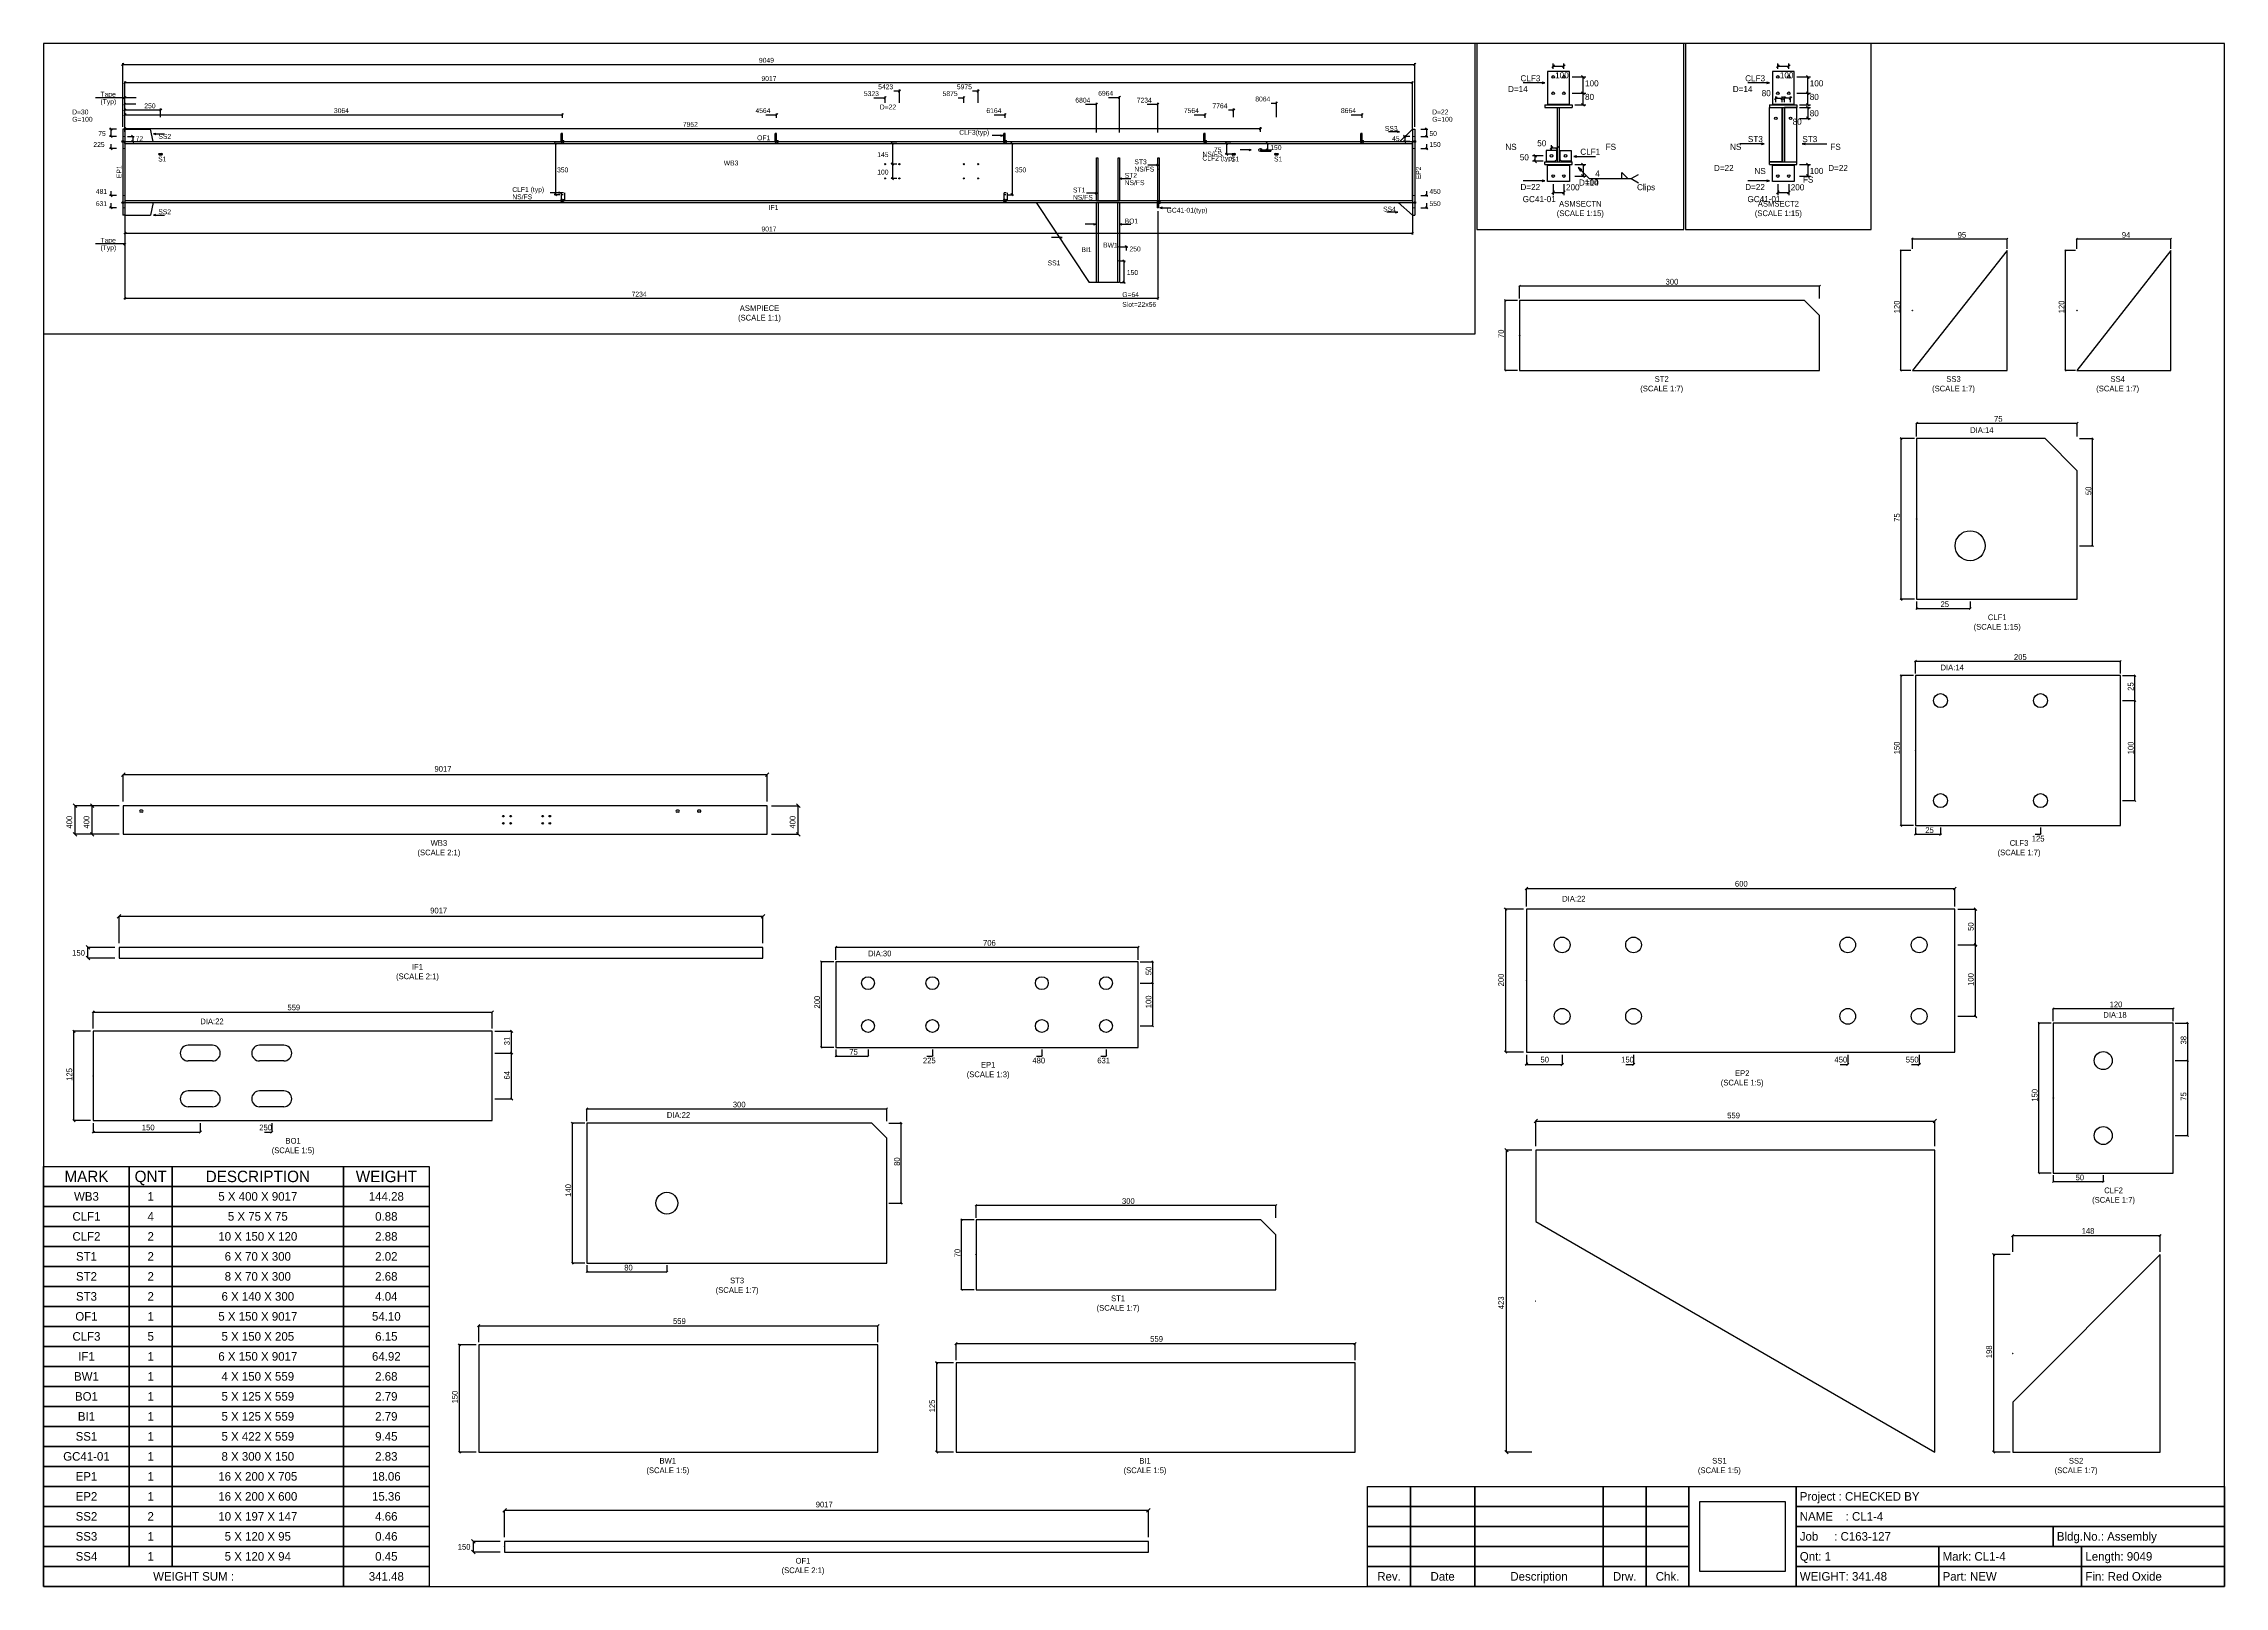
# Model space of a CAD drawing. Header units: metres. Extents: x 0 to 15272, y 0 to 10800.
import ezdxf
from ezdxf.enums import TextEntityAlignment as Align

# ---------------------------------------------------------------- set-up
doc = ezdxf.new("R2010")
doc.units = ezdxf.units.M
doc.linetypes.add('CONTIN', pattern=[0])
doc.linetypes.add('DASHED', pattern=[0])
for name, color, linetype in [('1', 7, 'CONTIN'), ('11', 7, 'CONTIN'), ('12', 2, 'CONTIN'), ('13', 2, 'CONTIN'), ('15', 6, 'CONTIN'), ('2', 7, 'CONTIN'), ('21', 7, 'CONTIN'), ('3', 1, 'CONTIN'), ('4', 1, 'CONTIN'), ('5', 7, 'CONTIN'), ('6', 4, 'CONTIN'), ('7', 3, 'DASHED'), ('9', 7, 'CONTIN')]:
    doc.layers.add(name, color=color, linetype=linetype)
doc.styles.add('SIMPLEX', font='txt')
picture_1 = doc.add_image_def('image1.png', size_in_pixel=(229, 276))

# ---------------------------------------------------------------- blocks, each defined once
blk = doc.blocks.new('PART_TABLE_BLOCK')
for points in [[(0, 2940), (600, 2940), (600, 2800), (0, 2800)], [(600, 2940), (900, 2940), (900, 2800), (600, 2800)], [(900, 2940), (2100, 2940), (2100, 2800), (900, 2800)], [(2100, 2940), (2700, 2940), (2700, 2800), (2100, 2800)], [(0, 2800), (600, 2800), (600, 2660), (0, 2660)], [(600, 2800), (900, 2800), (900, 2660), (600, 2660)], [(900, 2800), (2100, 2800), (2100, 2660), (900, 2660)], [(2100, 2800), (2700, 2800), (2700, 2660), (2100, 2660)], [(0, 2660), (600, 2660), (600, 2520), (0, 2520)], [(600, 2660), (900, 2660), (900, 2520), (600, 2520)], [(900, 2660), (2100, 2660), (2100, 2520), (900, 2520)], [(2100, 2660), (2700, 2660), (2700, 2520), (2100, 2520)], [(0, 2520), (600, 2520), (600, 2380), (0, 2380)], [(600, 2520), (900, 2520), (900, 2380), (600, 2380)], [(900, 2520), (2100, 2520), (2100, 2380), (900, 2380)], [(2100, 2520), (2700, 2520), (2700, 2380), (2100, 2380)], [(0, 2380), (600, 2380), (600, 2240), (0, 2240)], [(600, 2380), (900, 2380), (900, 2240), (600, 2240)], [(900, 2380), (2100, 2380), (2100, 2240), (900, 2240)], [(2100, 2380), (2700, 2380), (2700, 2240), (2100, 2240)], [(0, 2240), (600, 2240), (600, 2100), (0, 2100)], [(600, 2240), (900, 2240), (900, 2100), (600, 2100)], [(900, 2240), (2100, 2240), (2100, 2100), (900, 2100)], [(2100, 2240), (2700, 2240), (2700, 2100), (2100, 2100)], [(0, 2100), (600, 2100), (600, 1960), (0, 1960)], [(600, 2100), (900, 2100), (900, 1960), (600, 1960)], [(900, 2100), (2100, 2100), (2100, 1960), (900, 1960)], [(2100, 2100), (2700, 2100), (2700, 1960), (2100, 1960)], [(0, 1960), (600, 1960), (600, 1820), (0, 1820)], [(600, 1960), (900, 1960), (900, 1820), (600, 1820)], [(900, 1960), (2100, 1960), (2100, 1820), (900, 1820)], [(2100, 1960), (2700, 1960), (2700, 1820), (2100, 1820)], [(0, 1820), (600, 1820), (600, 1680), (0, 1680)], [(0, 1680), (600, 1680), (600, 1540), (0, 1540)], [(600, 1820), (900, 1820), (900, 1680), (600, 1680)], [(600, 1680), (900, 1680), (900, 1540), (600, 1540)], [(900, 1820), (2100, 1820), (2100, 1680), (900, 1680)], [(900, 1680), (2100, 1680), (2100, 1540), (900, 1540)], [(2100, 1820), (2700, 1820), (2700, 1680), (2100, 1680)], [(2100, 1680), (2700, 1680), (2700, 1540), (2100, 1540)], [(0, 1540), (600, 1540), (600, 1400), (0, 1400)], [(600, 1540), (900, 1540), (900, 1400), (600, 1400)], [(900, 1540), (2100, 1540), (2100, 1400), (900, 1400)], [(2100, 1540), (2700, 1540), (2700, 1400), (2100, 1400)], [(0, 1400), (600, 1400), (600, 1260), (0, 1260)], [(600, 1400), (900, 1400), (900, 1260), (600, 1260)], [(900, 1400), (2100, 1400), (2100, 1260), (900, 1260)], [(2100, 1400), (2700, 1400), (2700, 1260), (2100, 1260)], [(0, 1260), (600, 1260), (600, 1120), (0, 1120)], [(600, 1260), (900, 1260), (900, 1120), (600, 1120)], [(900, 1260), (2100, 1260), (2100, 1120), (900, 1120)], [(2100, 1260), (2700, 1260), (2700, 1120), (2100, 1120)], [(0, 1120), (600, 1120), (600, 980), (0, 980)], [(600, 1120), (900, 1120), (900, 980), (600, 980)], [(900, 1120), (2100, 1120), (2100, 980), (900, 980)], [(2100, 1120), (2700, 1120), (2700, 980), (2100, 980)], [(0, 980), (600, 980), (600, 840), (0, 840)], [(600, 980), (900, 980), (900, 840), (600, 840)], [(900, 980), (2100, 980), (2100, 840), (900, 840)], [(2100, 980), (2700, 980), (2700, 840), (2100, 840)], [(0, 840), (600, 840), (600, 700), (0, 700)], [(600, 840), (900, 840), (900, 700), (600, 700)], [(900, 840), (2100, 840), (2100, 700), (900, 700)], [(2100, 840), (2700, 840), (2700, 700), (2100, 700)], [(0, 700), (600, 700), (600, 560), (0, 560)], [(600, 700), (900, 700), (900, 560), (600, 560)], [(900, 700), (2100, 700), (2100, 560), (900, 560)], [(2100, 700), (2700, 700), (2700, 560), (2100, 560)], [(0, 560), (600, 560), (600, 420), (0, 420)], [(600, 560), (900, 560), (900, 420), (600, 420)], [(900, 560), (2100, 560), (2100, 420), (900, 420)], [(2100, 560), (2700, 560), (2700, 420), (2100, 420)], [(0, 420), (600, 420), (600, 280), (0, 280)], [(600, 420), (900, 420), (900, 280), (600, 280)], [(900, 420), (2100, 420), (2100, 280), (900, 280)], [(2100, 420), (2700, 420), (2700, 280), (2100, 280)], [(0, 280), (600, 280), (600, 140), (0, 140)], [(600, 280), (900, 280), (900, 140), (600, 140)], [(900, 280), (2100, 280), (2100, 140), (900, 140)], [(2100, 280), (2700, 280), (2700, 140), (2100, 140)], [(0, 140), (2100, 140), (2100, 0), (0, 0)], [(2100, 140), (2700, 140), (2700, 0), (2100, 0)]]:
    blk.add_lwpolyline(points, close=True)
for s, height, p in [('MARK', 80, (300, 2870)), ('QNT', 80, (750, 2870)), ('DESCRIPTION', 80, (1500, 2870)), ('WEIGHT', 80, (2400, 2870)), ('WB3', 60, (300, 2730)), ('1', 60, (750, 2730)), ('5 X 400 X 9017', 60, (1500, 2730)), ('144.28', 60, (2400, 2730)), ('CLF1', 60, (300, 2590)), ('4', 60, (750, 2590)), ('5 X 75 X 75', 60, (1500, 2590)), ('0.88', 60, (2400, 2590)), ('CLF2', 60, (300, 2450)), ('2', 60, (750, 2450)), ('10 X 150 X 120', 60, (1500, 2450)), ('2.88', 60, (2400, 2450)), ('ST1', 60, (300, 2310)), ('2', 60, (750, 2310)), ('6 X 70 X 300', 60, (1500, 2310)), ('2.02', 60, (2400, 2310)), ('ST2', 60, (300, 2170)), ('2', 60, (750, 2170)), ('8 X 70 X 300', 60, (1500, 2170)), ('2.68', 60, (2400, 2170)), ('ST3', 60, (300, 2030)), ('2', 60, (750, 2030)), ('6 X 140 X 300', 60, (1500, 2030)), ('4.04', 60, (2400, 2030)), ('OF1', 60, (300, 1890)), ('1', 60, (750, 1890)), ('5 X 150 X 9017', 60, (1500, 1890)), ('54.10', 60, (2400, 1890)), ('CLF3', 60, (300, 1750)), ('5', 60, (750, 1750)), ('5 X 150 X 205', 60, (1500, 1750)), ('6.15', 60, (2400, 1750)), ('IF1', 60, (300, 1610)), ('1', 60, (750, 1610)), ('6 X 150 X 9017', 60, (1500, 1610)), ('64.92', 60, (2400, 1610)), ('BW1', 60, (300, 1470)), ('1', 60, (750, 1470)), ('4 X 150 X 559', 60, (1500, 1470)), ('2.68', 60, (2400, 1470)), ('BO1', 60, (300, 1330)), ('1', 60, (750, 1330)), ('5 X 125 X 559', 60, (1500, 1330)), ('2.79', 60, (2400, 1330)), ('SS1', 60, (300, 1050)), ('BI1', 60, (300, 1190)), ('1', 60, (750, 1190)), ('1', 60, (750, 1050)), ('5 X 125 X 559', 60, (1500, 1190)), ('5 X 422 X 559', 60, (1500, 1050)), ('2.79', 60, (2400, 1190)), ('9.45', 60, (2400, 1050)), ('GC41-01', 60, (300, 910)), ('1', 60, (750, 910)), ('8 X 300 X 150', 60, (1500, 910)), ('2.83', 60, (2400, 910)), ('EP1', 60, (300, 770)), ('1', 60, (750, 770)), ('16 X 200 X 705', 60, (1500, 770)), ('18.06', 60, (2400, 770)), ('EP2', 60, (300, 630)), ('1', 60, (750, 630)), ('16 X 200 X 600', 60, (1500, 630)), ('15.36', 60, (2400, 630)), ('SS2', 60, (300, 490)), ('2', 60, (750, 490)), ('10 X 197 X 147', 60, (1500, 490)), ('4.66', 60, (2400, 490)), ('SS3', 60, (300, 350)), ('1', 60, (750, 350)), ('5 X 120 X 95', 60, (1500, 350)), ('0.46', 60, (2400, 350)), ('SS4', 60, (300, 210)), ('1', 60, (750, 210)), ('5 X 120 X 94', 60, (1500, 210)), ('0.45', 60, (2400, 210)), ('WEIGHT SUM :', 60, (1050, 70)), ('341.48', 60, (2400, 70))]:
    blk.add_text(s, height=height).set_placement(p, align=Align.MIDDLE_CENTER)
blk = doc.blocks.new('Title_Block')
for points in [[(-6000, 700), (-5700, 700), (-5700, 560), (-6000, 560)], [(-5700, 700), (-5250, 700), (-5250, 560), (-5700, 560)], [(-5250, 700), (-4350, 700), (-4350, 560), (-5250, 560)], [(-4350, 700), (-4050, 700), (-4050, 560), (-4350, 560)], [(-4050, 700), (-3750, 700), (-3750, 560), (-4050, 560)], [(-3750, 700), (-3000, 700), (-3000, 0), (-3750, 0)], [(-3000, 700), (0, 700), (0, 560), (-3000, 560)], [(-6000, 560), (-5700, 560), (-5700, 420), (-6000, 420)], [(-5700, 560), (-5250, 560), (-5250, 420), (-5700, 420)], [(-5250, 560), (-4350, 560), (-4350, 420), (-5250, 420)], [(-4350, 560), (-4050, 560), (-4050, 420), (-4350, 420)], [(-4050, 560), (-3750, 560), (-3750, 420), (-4050, 420)], [(-3000, 560), (0, 560), (0, 420), (-3000, 420)], [(-6000, 420), (-5700, 420), (-5700, 280), (-6000, 280)], [(-5700, 420), (-5250, 420), (-5250, 280), (-5700, 280)], [(-5250, 420), (-4350, 420), (-4350, 280), (-5250, 280)], [(-4350, 420), (-4050, 420), (-4050, 280), (-4350, 280)], [(-4050, 420), (-3750, 420), (-3750, 280), (-4050, 280)], [(-3000, 420), (-1200, 420), (-1200, 280), (-3000, 280)], [(-1200, 420), (0, 420), (0, 280), (-1200, 280)], [(-6000, 280), (-5700, 280), (-5700, 140), (-6000, 140)], [(-5700, 280), (-5250, 280), (-5250, 140), (-5700, 140)], [(-5250, 280), (-4350, 280), (-4350, 140), (-5250, 140)], [(-4350, 280), (-4050, 280), (-4050, 140), (-4350, 140)], [(-4050, 280), (-3750, 280), (-3750, 140), (-4050, 140)], [(-3000, 280), (-2000, 280), (-2000, 140), (-3000, 140)], [(-2000, 280), (-1000, 280), (-1000, 140), (-2000, 140)], [(-1000, 280), (0, 280), (0, 140), (-1000, 140)], [(-6000, 140), (-5700, 140), (-5700, 0), (-6000, 0)], [(-5700, 140), (-5250, 140), (-5250, 0), (-5700, 0)], [(-5250, 140), (-4350, 140), (-4350, 0), (-5250, 0)], [(-4350, 140), (-4050, 140), (-4050, 0), (-4350, 0)], [(-4050, 140), (-3750, 140), (-3750, 0), (-4050, 0)], [(-3000, 140), (-2000, 140), (-2000, 0), (-3000, 0)], [(-2000, 140), (-1000, 140), (-1000, 0), (-2000, 0)], [(-1000, 140), (0, 140), (0, 0), (-1000, 0)]]:
    blk.add_lwpolyline(points, close=True)
for s, p in [(' Project : CHECKED BY', (-2996, 630)), (' NAME    : CL1-4', (-2996, 490)), (' Job     : C163-127', (-2996, 350)), (' Bldg.No.: Assembly', (-1196, 350)), (' Qnt: 1', (-2996, 210)), (' Mark: CL1-4', (-1996, 210)), (' Length: 9049', (-996, 210)), (' WEIGHT: 341.48', (-2996, 70)), (' Part: NEW', (-1996, 70)), (' Fin: Red Oxide', (-996, 70))]:
    blk.add_text(s, height=60).set_placement(p, align=Align.MIDDLE_LEFT)
for s, p in [('Rev.', (-5850, 70)), ('Date', (-5475, 70)), ('Description', (-4800, 70)), ('Drw.', (-4200, 70)), ('Chk.', (-3900, 70))]:
    blk.add_text(s, height=60).set_placement(p, align=Align.MIDDLE_CENTER)
image = blk.add_image(picture_1, insert=(-3674, 105), size_in_units=(598, 490))
blk = doc.blocks.new('SLOTTD')
at = {"layer": '6'}
for p, q in [((-25.4, 12.7), (25.4, 12.7)), ((-25.4, -12.7), (25.4, -12.7))]:
    blk.add_line(p, q, dxfattribs=at)
for centre, start, end in [((-25.4, 0), 90, 270), ((25.4, 0), 270, 90)]:
    blk.add_arc(centre, 12.7, start, end, dxfattribs=at)
blk = doc.blocks.new('CIRCLE')
at = {"layer": '1'}
blk.add_circle((0, 0), 10.2, dxfattribs=at)
blk = doc.blocks.new('ARROW')
at = {"layer": '2'}
blk.add_line((-0.635, -0.635), (0.635, 0.635), dxfattribs=at)
blk = doc.blocks.new('FLGHOL')
at = {"layer": '6'}
blk.add_solid([(-6.35, 0), (6.35, 0), (-6.35, 25.4), (6.35, 25.4)], dxfattribs=at)
blk = doc.blocks.new('WEBCLP2')
at = {"layer": '13'}
for p, q in [((-12.7, 0), (-12.7, 203.2)), ((-12.7, 203.2), (12.7, 203.2)), ((-12.7, 0), (12.7, 0)), ((12.7, 0), (12.7, 203.2))]:
    blk.add_line(p, q, dxfattribs=at)
at = {"layer": '6'}
for points in [[(-12.7, 144.78), (12.7, 144.78), (-12.7, 160.02), (12.7, 160.02)], [(-12.7, 43.18), (12.7, 43.18), (-12.7, 58.42), (12.7, 58.42)]]:
    blk.add_solid(points, dxfattribs=at)
blk = doc.blocks.new('ARROWP')
for p, q in [((0, 0), (-1.27, 0.318)), ((-1.27, 0.318), (-1.27, -0.318)), ((-1.27, -0.318), (0, 0))]:
    blk.add_line(p, q)
blk = doc.blocks.new('GRTCLPB')
at = {"layer": '13'}
for p, q in [((-12.7, 0), (-12.7, 152.4)), ((-12.7, 152.4), (12.7, 152.4)), ((-12.7, 0), (12.7, 0)), ((12.7, 0), (12.7, 152.4))]:
    blk.add_line(p, q, dxfattribs=at)
at = {"layer": '6'}
for points in [[(-12.7, 119.38), (12.7, 119.38), (-12.7, 134.62), (12.7, 134.62)], [(-12.7, 68.58), (12.7, 68.58), (-12.7, 83.82), (12.7, 83.82)]]:
    blk.add_solid(points, dxfattribs=at)
blk = doc.blocks.new('GRTCLP1')
at = {"layer": '13'}
for p, q in [((-12.7, 0), (-12.7, 101.6)), ((-12.7, 101.6), (12.7, 101.6)), ((-12.7, 0), (12.7, 0)), ((12.7, 0), (12.7, 101.6))]:
    blk.add_line(p, q, dxfattribs=at)
at = {"layer": '6'}
blk.add_solid([(-12.7, 68.58), (12.7, 68.58), (-12.7, 83.82), (12.7, 83.82)], dxfattribs=at)
blk = doc.blocks.new('BRCCLP')
at = {"layer": '1'}
blk.add_solid([(-12.7, 68.58), (12.7, 68.58), (-12.7, 83.82), (12.7, 83.82)], dxfattribs=at)
at = {"layer": '2'}
for p in [(-12.7, 101.6), (12.7, 0)]:
    blk.add_line(p, (12.7, 101.6), dxfattribs=at)
blk = doc.blocks.new('FLAT_ASMPIECE')
at = {"layer": '1'}
for p, q in [((569.17, 1332.329), (569.17, 1346.058)), ((569.17, 1346.058), (9586.46, 1346.057)), ((569.17, 1332.329), (569.17, 932.329)), ((569.17, 1332.329), (9586.46, 1332.327)), ((9586.46, 1332.327), (9586.46, 1346.057)), ((9586.46, 932.329), (9586.46, 1332.328)), ((569.17, 932.329), (569.17, 918.6)), ((569.17, 932.329), (9586.46, 932.328)), ((569.17, 918.6), (9586.46, 918.598)), ((3646.9, 987.246), (3646.9, 932.329)), ((6746.9, 987.246), (6746.9, 932.329)), ((6950.43, 918.599), (7322.37, 359.599)), ((7373.17, 359.599), (7373.17, 918.599)), ((7533.17, 918.599), (7373.17, 918.599)), ((7386.9, 359.599), (7386.9, 918.599)), ((7519.44, 918.599), (7519.44, 359.599)), ((7533.17, 918.599), (7533.17, 359.599)), ((9586.46, 932.328), (9586.46, 918.598)), ((7373.17, 359.599), (7322.37, 359.599)), ((7533.17, 359.599), (7373.17, 359.599))]:
    blk.add_line(p, q, dxfattribs=at)
at = {"layer": '12'}
for p, q in [((569.17, 1433.163), (553.92, 1433.163)), ((553.92, 1433.163), (553.92, 831.494)), ((569.17, 1433.163), (569.17, 831.494)), ((9586.46, 1433.163), (9601.71, 1433.163)), ((9586.46, 1433.163), (9586.46, 831.494)), ((9601.71, 1433.163), (9601.71, 831.494)), ((569.17, 831.494), (553.92, 831.494)), ((9586.46, 831.494), (9601.71, 831.494))]:
    blk.add_line(p, q, dxfattribs=at)
at = {"layer": '15'}
for centre in [(3633.171, 1346.058), (5133.17, 1346.057), (6733.17, 1346.057), (8133.17, 1346.057), (8520.672, 1286.563), (9233.172, 1346.057), (3633.171, 932.329), (6733.17, 932.329), (7807.746, 918.599)]:
    blk.add_circle(centre, 10.251, dxfattribs=at)
at = {"layer": '2'}
for p, q in [((553.92, 1449.744), (553.92, 1895.235)), ((553.92, 1886.082), (9601.71, 1886.081)), ((9601.71, 1449.743), (9601.71, 1895.234)), ((569.17, 1437.587), (569.17, 1767.093)), ((569.17, 1757.94), (9586.46, 1757.939)), ((5952.89, 1700.521), (5992.55, 1700.521)), ((5992.55, 1616.07), (5992.55, 1709.674)), ((6504.01, 1700.521), (6543.67, 1700.521)), ((6543.67, 1616.07), (6543.67, 1709.674)), ((9586.46, 1437.586), (9586.46, 1767.092)), ((569.17, 1616.07), (569.17, 1661.835)), ((648.5, 1652.682), (569.17, 1652.682)), ((569.17, 1436.015), (569.17, 1616.07)), ((645.45, 1606.917), (569.17, 1606.917)), ((569.17, 1515.387), (569.17, 1576.407)), ((569.17, 1567.254), (819.17, 1567.254)), ((569.17, 1510.811), (569.17, 1542.846)), ((569.17, 1533.693), (3633.17, 1533.693)), ((819.17, 1515.387), (819.17, 1576.407)), ((3633.17, 1510.811), (3633.17, 1542.846)), ((5056.9, 1533.693), (5133.17, 1533.693)), ((5133.17, 1510.81), (5133.17, 1542.846)), ((5813.23, 1652.681), (5892.55, 1652.681)), ((5892.55, 1616.07), (5892.55, 1661.834)), ((6404.01, 1652.681), (6443.67, 1652.681)), ((6443.67, 1616.07), (6443.67, 1661.834)), ((6656.9, 1533.693), (6733.17, 1533.693)), ((6733.17, 1510.81), (6733.17, 1542.845)), ((7296.9, 1606.917), (7373.17, 1606.917)), ((7373.17, 1408.603), (7373.17, 1616.07)), ((7456.9, 1654.756), (7533.17, 1654.756)), ((7533.17, 1408.603), (7533.17, 1663.909)), ((7726.9, 1606.917), (7803.17, 1606.917)), ((7803.17, 1408.603), (7803.17, 1616.069)), ((8056.9, 1533.692), (8133.17, 1533.692)), ((8133.17, 1510.81), (8133.17, 1542.845)), ((8296.56, 1567.254), (8333.17, 1567.254)), ((8333.17, 1515.387), (8333.17, 1576.407)), ((8596.56, 1615.093), (8633.17, 1615.093)), ((8633.17, 1515.387), (8633.17, 1624.246)), ((9156.9, 1533.692), (9233.17, 1533.692)), ((9233.17, 1510.81), (9233.17, 1542.845)), ((511.2, 1433.163), (462.39, 1433.163)), ((511.2, 1381.907), (462.39, 1381.907)), ((471.54, 1433.163), (471.54, 1381.907)), ((569.17, 1414.705), (569.17, 1446.74)), ((569.17, 1437.587), (8520.67, 1437.587)), ((587.48, 1381.907), (633.24, 1381.907)), ((624.09, 1381.907), (624.09, 1346.058)), ((8520.67, 1414.705), (8520.67, 1446.74)), ((9568.15, 1381.907), (9522.39, 1381.907)), ((9531.54, 1381.907), (9531.54, 1346.057)), ((9644.43, 1433.163), (9693.24, 1433.163)), ((9644.43, 1381.907), (9693.24, 1381.907)), ((9684.09, 1433.163), (9684.09, 1381.907)), ((511.2, 1296.479), (462.39, 1296.479)), ((471.54, 1326.989), (471.54, 1296.479)), ((587.48, 1346.058), (633.24, 1346.058)), ((3614.86, 1332.328), (3575.2, 1332.328)), ((3584.36, 1332.328), (3584.36, 973.517)), ((5974.24, 1332.328), (5934.58, 1332.328)), ((5943.74, 1332.328), (5943.74, 1187.328)), ((6751.48, 1332.328), (6791.14, 1332.328)), ((6781.99, 1332.328), (6781.99, 973.517)), ((8314.87, 1332.328), (8275.2, 1332.328)), ((8314.87, 1257.328), (8275.2, 1257.328)), ((8284.36, 1332.328), (8284.36, 1257.328)), ((8538.98, 1332.328), (8578.64, 1332.328)), ((8538.98, 1286.563), (8578.64, 1286.563)), ((8569.49, 1332.328), (8569.49, 1286.563)), ((9568.15, 1346.057), (9522.39, 1346.057)), ((9644.43, 1296.479), (9693.24, 1296.479)), ((9684.09, 1326.989), (9684.09, 1296.479)), ((5974.24, 1187.328), (5934.58, 1187.328)), ((5974.24, 1187.328), (5934.58, 1187.328)), ((5974.24, 1087.328), (5934.58, 1087.328)), ((5943.74, 1187.328), (5943.74, 1087.328)), ((511.2, 968.178), (462.39, 968.178)), ((471.54, 998.688), (471.54, 968.178)), ((3614.86, 973.517), (3575.2, 973.517)), ((6751.48, 973.517), (6791.14, 973.517)), ((9644.43, 968.178), (9693.24, 968.178)), ((9684.09, 998.687), (9684.09, 968.178)), ((511.2, 882.75), (462.39, 882.75)), ((471.54, 913.26), (471.54, 882.75)), ((569.17, 857.58), (569.17, 240.001)), ((7803.17, 857.579), (7803.17, 240)), ((9586.46, 827.069), (9586.46, 695.877)), ((9644.43, 882.75), (9693.24, 882.75)), ((9684.09, 913.26), (9684.09, 882.75)), ((569.17, 705.031), (9586.46, 705.03)), ((7537.75, 609.599), (7592.67, 609.599)), ((7537.75, 509.598), (7574.36, 509.598)), ((7565.21, 509.598), (7565.21, 359.599)), ((7583.51, 582.14), (7583.51, 609.599)), ((7537.75, 359.599), (7574.36, 359.599)), ((569.17, 249.154), (7803.17, 249.153))]:
    blk.add_line(p, q, dxfattribs=at)
at = {"layer": '3'}
for p, q in [((569.17, 1437.587), (569.17, 1742.686)), ((569.17, 1651.156), (364.14, 1651.156)), ((769.72, 1398.992), (846, 1398.992)), ((6719.44, 1387.245), (6643.17, 1387.245)), ((9494.97, 1414.399), (9418.7, 1414.399)), ((8456.6, 1286.564), (8380.33, 1286.564)), ((7536.22, 1086.098), (7612.5, 1086.098)), ((7809.27, 1181.072), (7733, 1181.072)), ((3624.02, 987.063), (3547.74, 987.063)), ((7379.27, 983.585), (7303, 983.585)), ((569.17, 827.07), (569.17, 695.878)), ((569.17, 827.07), (569.17, 613.501)), ((769.22, 831.494), (845.5, 831.494)), ((7370.12, 766.436), (7293.85, 766.436)), ((7536.22, 766.436), (7612.5, 766.436)), ((7816.9, 881.987), (7893.17, 881.987)), ((9482.57, 850.256), (9406.3, 850.256)), ((569.17, 628.756), (364.14, 628.756)), ((7133.35, 673.27), (7057.08, 673.27))]:
    blk.add_line(p, q, dxfattribs=at)
at = {"layer": '9'}
for p, q in [((569.17, 1433.163), (749.01, 1433.164)), ((766.67, 1346.058), (749.01, 1433.164)), ((9498.02, 1346.057), (9586.46, 1433.163)), ((7373.17, 932.329), (7373.17, 1232.329)), ((7373.17, 1232.329), (7382.32, 1232.329)), ((7382.32, 1232.329), (7382.32, 932.329)), ((7524.02, 932.329), (7524.02, 1232.329)), ((7524.02, 1232.329), (7533.17, 1232.329)), ((7533.17, 1232.329), (7533.17, 932.329)), ((7803.17, 932.329), (7803.17, 1232.329)), ((7803.17, 1232.329), (7812.32, 1232.329)), ((7812.32, 1232.329), (7812.32, 932.329)), ((766.17, 918.599), (748.51, 831.494)), ((7373.17, 932.329), (7382.32, 932.329)), ((7524.02, 932.329), (7533.17, 932.329)), ((7803.17, 932.329), (7812.32, 932.329)), ((9485.62, 918.598), (9586.46, 831.494)), ((569.17, 831.494), (748.51, 831.494))]:
    blk.add_line(p, q, dxfattribs=at)
at = {"layer": '1', "xscale": -0.36, "yscale": 0.36, "zscale": 0.36}
for p in [(3628.59, 1346.058), (5128.59, 1346.057), (6728.59, 1346.057), (8128.59, 1346.057), (9228.59, 1346.057)]:
    blk.add_blockref('GRTCLPB', p, dxfattribs=at)
at = {"layer": '1', "xscale": 0.36, "yscale": 0.36, "zscale": 0.36, "rotation": -90}
blk.add_blockref('WEBCLP2', (8520.67, 1281.987), dxfattribs=at)
at = {"layer": '15', "xscale": 0.601, "yscale": 0.601, "zscale": 0.601}
for p in [(553.92, 1346.058), (9601.71, 1346.057), (553.92, 918.6), (9601.71, 918.598)]:
    blk.add_blockref('CIRCLE', p, dxfattribs=at)
at = {"layer": '2', "xscale": 12.012, "yscale": 12.012, "zscale": 12.012}
for p, rotation in [((553.92, 1886.082), 180), ((569.17, 1757.94), 180), ((569.17, 1652.682), 180), ((569.17, 1606.917), 180), ((569.17, 1567.254), 180), ((569.17, 1533.693), 180), ((471.54, 1433.163), 90), ((471.54, 1381.907), -90), ((569.17, 1437.587), 180), ((624.09, 1381.907), 90), ((9531.54, 1381.907), 90), ((9684.09, 1433.163), 90), ((9684.09, 1381.907), -90), ((471.54, 1296.479), -90), ((624.09, 1346.058), -90), ((3584.36, 1332.328), 90), ((5943.74, 1332.328), 90), ((6781.99, 1332.328), 90), ((8284.36, 1332.328), 90), ((8284.36, 1257.328), -90), ((8569.49, 1332.328), 90), ((8569.49, 1286.563), -90), ((9531.54, 1346.057), -90), ((9684.09, 1296.479), -90), ((5943.74, 1187.328), -90), ((5943.74, 1187.328), 90), ((5943.74, 1087.328), -90), ((471.54, 968.178), -90), ((3584.36, 973.517), -90), ((6781.99, 973.517), -90), ((9684.09, 968.178), -90), ((471.54, 882.75), -90), ((9684.09, 882.75), -90), ((7583.51, 609.599), 90), ((7565.21, 509.598), 90), ((7565.21, 359.599), -90), ((569.17, 249.154), 180)]:
    blk.add_blockref('ARROW', p, dxfattribs=dict(at, rotation=rotation))
at = {"layer": '2'}
for name, p, xscale, yscale, zscale in [('ARROW', (9601.71, 1886.081), 12.012, 12.012, 12.012), ('ARROW', (5992.55, 1700.521), 12.012, 12.012, 12.012), ('ARROW', (6543.67, 1700.521), 12.012, 12.012, 12.012), ('ARROW', (9586.46, 1757.939), 12.012, 12.012, 12.012), ('ARROW', (819.17, 1567.254), 12.012, 12.012, 12.012), ('ARROW', (3633.17, 1533.693), 12.012, 12.012, 12.012), ('ARROW', (5133.17, 1533.693), 12.012, 12.012, 12.012), ('ARROW', (5892.55, 1652.681), 12.012, 12.012, 12.012), ('ARROW', (6443.67, 1652.681), 12.012, 12.012, 12.012), ('ARROW', (6733.17, 1533.693), 12.012, 12.012, 12.012), ('ARROW', (7373.17, 1606.917), 12.012, 12.012, 12.012), ('ARROW', (7533.17, 1654.756), 12.012, 12.012, 12.012), ('ARROW', (7803.17, 1606.917), 12.012, 12.012, 12.012), ('ARROW', (8133.17, 1533.692), 12.012, 12.012, 12.012), ('ARROW', (8333.17, 1567.254), 12.012, 12.012, 12.012), ('ARROW', (8633.17, 1615.093), 12.012, 12.012, 12.012), ('ARROW', (9233.17, 1533.692), 12.012, 12.012, 12.012), ('ARROW', (8520.67, 1437.587), 12.012, 12.012, 12.012), ('CIRCLE', (5892.55, 1187.328), 0.36, 0.36, 0.36), ('CIRCLE', (5892.55, 1087.328), 0.36, 0.36, 0.36), ('CIRCLE', (5992.55, 1187.328), 0.36, 0.36, 0.36), ('CIRCLE', (5992.55, 1087.328), 0.36, 0.36, 0.36), ('CIRCLE', (6443.67, 1187.328), 0.36, 0.36, 0.36), ('CIRCLE', (6443.67, 1087.328), 0.36, 0.36, 0.36), ('CIRCLE', (6543.67, 1187.328), 0.36, 0.36, 0.36), ('CIRCLE', (6543.67, 1087.328), 0.36, 0.36, 0.36), ('ARROW', (9586.46, 705.03), 12.012, 12.012, 12.012), ('ARROW', (7803.17, 249.153), 12.012, 12.012, 12.012)]:
    blk.add_blockref(name, p, dxfattribs=dict(at, xscale=xscale, yscale=yscale, zscale=zscale))
at = {"layer": '3', "xscale": 12.012, "yscale": 12.012, "zscale": 12.012}
for name, p in [('ARROW', (569.17, 1651.156)), ('ARROWP', (6719.44, 1387.245)), ('ARROWP', (9494.97, 1414.399)), ('ARROWP', (8456.6, 1286.564)), ('ARROWP', (7809.27, 1181.072)), ('ARROWP', (3624.02, 987.063)), ('ARROWP', (7379.27, 983.585)), ('ARROWP', (7370.12, 766.436)), ('ARROWP', (9482.57, 850.256)), ('ARROW', (569.17, 628.756)), ('ARROWP', (7133.35, 673.27))]:
    blk.add_blockref(name, p, dxfattribs=at)
at = {"layer": '3', "xscale": 12.012, "yscale": 12.012, "zscale": 12.012, "rotation": 180}
for name, p in [('ARROWP', (769.72, 1398.992)), ('ARROWP', (7536.22, 1086.098)), ('ARROWP', (769.22, 831.494)), ('ARROWP', (7536.22, 766.436)), ('ARROWP', (7816.9, 881.987)), ('ARROW', (569.17, 705.031))]:
    blk.add_blockref(name, p, dxfattribs=at)
at = {"layer": '6'}
for p, xscale, yscale, zscale, rotation in [((553.92, 1381.907), 0.541, 0.601, 0.601, -90), ((9586.46, 1381.907), 0.541, 0.601, 0.601, -90), ((553.92, 1296.479), 0.541, 0.601, 0.601, -90), ((9586.46, 1296.479), 0.541, 0.601, 0.601, -90), ((7812.32, 1152.329), 0.541, 0.36, 0.36, 90), ((553.92, 968.178), 0.541, 0.601, 0.601, -90), ((9586.46, 968.178), 0.541, 0.601, 0.601, -90), ((553.92, 882.75), 0.541, 0.601, 0.601, -90), ((9586.46, 882.75), 0.541, 0.601, 0.601, -90), ((7519.44, 609.599), -0.541, -0.541, -0.541, 90), ((7519.44, 509.598), -0.541, -0.541, -0.541, 90)]:
    blk.add_blockref('FLGHOL', p, dxfattribs=dict(at, xscale=xscale, yscale=yscale, zscale=zscale, rotation=rotation))
at = {"layer": '6', "xscale": 0.36, "yscale": 0.36, "zscale": 0.36}
for p in [(819.17, 1257.329), (8333.17, 1257.328), (8633.17, 1257.328)]:
    blk.add_blockref('SLOTTD', p, dxfattribs=at)
at = {"layer": '7', "xscale": -0.541, "yscale": 0.541, "zscale": 0.541}
for p in [(3633.17, 932.329), (6733.17, 932.329)]:
    blk.add_blockref('BRCCLP', p, dxfattribs=at)
at = {"layer": '7', "xscale": 0.36, "yscale": 0.36, "zscale": 0.36, "rotation": 180}
blk.add_blockref('GRTCLP1', (7803.17, 918.599), dxfattribs=at)
at = {"style": 'SIMPLEX'}
blk.add_text('BW1', height=34.171, rotation=-1.571, dxfattribs=at).set_placement((7419, 604.928))
at = {"insert": (5013.132, 140), "char_height": 40, "attachment_point": 5}
blk.add_mtext('ASMPIECE\\P(SCALE 1:1)', dxfattribs=at)
at = {"layer": '11', "style": 'SIMPLEX'}
for s, p in [('9049', (5009.47, 1897.472)), ('9017', (5027.01, 1769.33)), ('5323', (5744.48, 1664.072)), ('5423', (5844.48, 1711.911)), ('5875', (6295.6, 1664.072)), ('5975', (6395.6, 1711.911)), ('6964', (7385.1, 1666.146)), ('250', (705.27, 1578.644)), ('3064', (2032.83, 1545.083)), ('4564', (4985.1, 1545.083)), ('6164', (6602.18, 1545.083)), ('6804', (7225.1, 1618.307)), ('7234', (7655.1, 1618.307)), ('7564', (7985.1, 1545.083)), ('7764', (8185.1, 1578.644)), ('8064', (8485.1, 1626.484)), ('8664', (9085.1, 1545.083)), ('75', (382.65, 1384.755)), ('72', (644.63, 1348.906)), ('7952', (4476.58, 1448.978)), ('45', (9442.65, 1348.904)), ('50', (9704.63, 1384.754)), ('225', (348.48, 1307.87)), ('145', (5837.76, 1237.048)), ('75', (8195.47, 1272.047)), ('150', (8590.03, 1286.665)), ('150', (9704.63, 1307.869)), ('350', (3595.75, 1130.142)), ('100', (5837.76, 1114.548)), ('350', (6802.53, 1130.142)), ('481', (365.57, 979.568)), ('631', (365.57, 894.141)), ('450', (9704.63, 979.568)), ('550', (9704.63, 894.14)), ('9017', (5027.01, 716.421)), ('250', (7604.06, 576.567)), ('150', (7585.75, 411.818)), ('7234', (4117.83, 260.544))]:
    blk.add_text(s, height=34.171, dxfattribs=at).set_placement(p)
at = {"layer": '21', "style": 'SIMPLEX'}
for s, p in [('D=30', (200, 1535.677)), ('D=22', (5855.87, 1570.578)), ('D=22', (9723.75, 1535.676)), ('G=100', (200, 1484.42)), ('G=100', (9723.75, 1484.42)), ('Slot=22x56', (7553.61, 188.342)), ('G=64', (7553.61, 257.086))]:
    blk.add_text(s, height=34.171, dxfattribs=at).set_placement(p)
at = {"layer": '3', "style": 'SIMPLEX'}
for s, p in [('Tape', (398.32, 1659.699)), ('(Typ)', (398.32, 1608.442)), ('SS2', (803.89, 1364.688)), ('OF1', (4996.49, 1354.6)), ('CLF3(typ)', (6411.9, 1392.941)), ('SS3', (9392.46, 1420.094)), ('S1', (802.08, 1206.072)), ('CLF2 (typ)', (8114.89, 1212.259)), ('NS/FS', (8114.89, 1241.002)), ('S1', (8316.08, 1206.072)), ('S1', (8616.08, 1206.072)), ('WB3', (4762.86, 1178.559)), ('ST2', (7570.4, 1091.793)), ('NS/FS', (7570.4, 1040.537)), ('ST3', (7638.42, 1186.767)), ('NS/FS', (7638.42, 1135.511)), ('CLF1 (typ)', (3282.31, 992.759)), ('NS/FS', (3282.31, 941.502)), ('ST1', (7208.42, 989.28)), ('NS/FS', (7208.42, 938.024)), ('SS2', (803.39, 837.189)), ('IF1', (5077.81, 867.342)), ('BO1', (7570.4, 772.131)), (' GC41-01(typ)', (7851.07, 847.682)), ('SS4', (9380.06, 855.951)), ('Tape', (398.32, 637.299)), ('(Typ)', (398.32, 586.042)), ('SS1', (7030.84, 478.965)), ('BI1', (7267.61, 572.131))]:
    blk.add_text(s, height=34.171, dxfattribs=at).set_placement(p)
for s, p in [('EP1', (545.37, 1089.615)), ('EP2', (9644.43, 1081.072))]:
    blk.add_text(s, height=34.171, rotation=90, dxfattribs=at).set_placement(p)
blk = doc.blocks.new('FLAT_ASMSECTN')
at = {"layer": '1'}
for p, q in [((477.365, 872.46), (667.865, 872.46)), ((477.365, 872.46), (477.365, 853.41)), ((477.365, 853.41), (667.865, 853.41)), ((564.995, 472.41), (564.995, 853.41)), ((580.235, 472.41), (580.235, 853.41)), ((667.865, 872.46), (667.865, 853.41)), ((477.365, 453.36), (477.365, 472.41)), ((477.365, 472.41), (667.865, 472.41)), ((667.865, 453.36), (667.865, 472.41)), ((477.365, 453.36), (667.865, 453.36))]:
    blk.add_line(p, q, dxfattribs=at)
at = {"layer": '13'}
for p, q in [((648.815, 1104.87), (496.415, 1104.87)), ((496.415, 1104.87), (496.415, 876.27)), ((648.815, 876.27), (648.815, 1104.87)), ((496.415, 876.27), (648.815, 876.27)), ((561.185, 552.42), (484.985, 552.42)), ((484.985, 552.42), (484.985, 476.22)), ((484.985, 476.22), (549.755, 476.22)), ((561.185, 487.65), (549.755, 476.22)), ((561.185, 487.65), (561.185, 552.42)), ((584.045, 552.42), (660.245, 552.42)), ((584.045, 487.65), (584.045, 552.42)), ((584.045, 487.65), (595.475, 476.22)), ((660.245, 476.22), (595.475, 476.22)), ((660.245, 552.42), (660.245, 476.22)), ((496.415, 449.55), (648.815, 449.55)), ((496.415, 335.25), (496.415, 449.55)), ((648.815, 335.25), (496.415, 335.25)), ((648.815, 449.55), (648.815, 335.25))]:
    blk.add_line(p, q, dxfattribs=at)
at = {"layer": '3'}
for p, q in [((534.515, 1123.92), (534.515, 1162.02)), ((534.515, 1142.97), (610.715, 1142.97)), ((610.715, 1123.92), (610.715, 1162.02)), ((477.365, 1024.86), (324.965, 1024.86)), ((667.865, 1066.77), (763.115, 1066.77)), ((667.865, 952.47), (763.115, 952.47)), ((744.065, 872.46), (744.065, 1066.77)), ((686.915, 872.46), (763.115, 872.46)), ((465.935, 514.32), (389.735, 514.32)), ((465.935, 476.22), (389.735, 476.22)), ((408.785, 476.22), (408.785, 514.32)), ((523.085, 560.04), (523.085, 590.52)), ((523.085, 571.47), (564.995, 571.47)), ((564.995, 571.47), (564.995, 590.52)), ((679.295, 510.51), (831.695, 510.51)), ((477.365, 339.06), (324.965, 339.06)), ((534.515, 316.2), (534.515, 240)), ((610.715, 316.2), (610.715, 240)), ((686.915, 453.36), (763.115, 453.36)), ((686.915, 373.35), (763.115, 373.35)), ((744.065, 453.36), (744.065, 373.35)), ((534.515, 259.05), (610.715, 259.05))]:
    blk.add_line(p, q, dxfattribs=at)
at = {"layer": '4'}
for p, q in [((710.54, 432.03), (787.34, 355.215)), ((787.34, 355.215), (1068.98, 355.215)), ((1015.64, 397.89), (1058.315, 355.215)), ((1015.64, 355.215), (1015.64, 397.89)), ((1068.98, 355.215), (1081.79, 355.215)), ((1081.79, 355.215), (1132.985, 385.08)), ((1081.79, 355.215), (1132.985, 325.35))]:
    blk.add_line(p, q, dxfattribs=at)
at = {"layer": '1'}
for name, p, xscale, yscale, zscale, rotation in [('ARROW', (534.515, 1142.97), 15, 15, 15, 180), ('ARROW', (744.065, 1066.77), 15, 15, 15, 90), ('ARROW', (744.065, 952.47), 15, 15, 15, -90.00000000000001), ('ARROW', (744.065, 952.47), 15, 15, 15, 90), ('ARROW', (744.065, 872.46), 15, 15, 15, -90.00000000000001), ('ARROW', (408.785, 514.32), 15, 15, 15, -90.00000000000001), ('ARROW', (408.785, 476.22), 15, 15, 15, 90), ('ARROW', (564.995, 571.47), 15, 15, 15, 180), ('ARROW', (744.065, 453.36), 15, 15, 15, 90), ('CIRCLE', (534.515, 373.35), 0.8999999999999999, 0.8999999999999999, 0.8999999999999999, 90), ('CIRCLE', (610.715, 373.35), 0.8999999999999999, 0.8999999999999999, 0.8999999999999999, 90), ('ARROW', (744.065, 373.35), 15, 15, 15, -90.00000000000001), ('ARROW', (534.515, 259.05), 15, 15, 15, 180)]:
    blk.add_blockref(name, p, dxfattribs=dict(at, xscale=xscale, yscale=yscale, zscale=zscale, rotation=rotation))
for name, p, xscale, yscale, zscale in [('CIRCLE', (534.515, 1066.77), 0.8999999999999999, 0.8999999999999999, 0.8999999999999999), ('ARROW', (610.715, 1142.97), 15, 15, 15), ('CIRCLE', (610.715, 1066.77), 0.8999999999999999, 0.8999999999999999, 0.8999999999999999), ('CIRCLE', (534.515, 952.47), 0.8999999999999999, 0.8999999999999999, 0.8999999999999999), ('CIRCLE', (610.715, 952.47), 0.8999999999999999, 0.8999999999999999, 0.8999999999999999), ('ARROW', (523.085, 571.47), 15, 15, 15), ('CIRCLE', (523.085, 514.32), 0.8999999999999999, 0.8999999999999999, 0.8999999999999999), ('CIRCLE', (622.145, 514.32), 0.8999999999999999, 0.8999999999999999, 0.8999999999999999), ('ARROW', (610.715, 259.05), 15, 15, 15)]:
    blk.add_blockref(name, p, dxfattribs=dict(at, xscale=xscale, yscale=yscale, zscale=zscale))
at = {"layer": '3', "xscale": 15, "yscale": 15, "zscale": 15}
for p in [(477.365, 1024.86), (477.365, 339.06)]:
    blk.add_blockref('ARROWP', p, dxfattribs=at)
at = {"layer": '3', "xscale": 15, "yscale": 15, "zscale": 15, "rotation": 180}
blk.add_blockref('ARROWP', (679.295, 510.51), dxfattribs=at)
at = {"layer": '4', "xscale": 22.5, "yscale": 22.5, "zscale": 22.5, "rotation": 135}
blk.add_blockref('ARROWP', (710.54, 432.03), dxfattribs=at)
at = {"insert": (725.172, 140), "char_height": 40, "attachment_point": 5}
blk.add_mtext('ASMSECTN\\P(SCALE 1:15)', dxfattribs=at)
at = {"layer": '1', "style": 'SIMPLEX'}
for s, p in [('CLF3', (305.915, 1036.29)), ('CLF1', (725.015, 521.94)), (' GC41-01', (305.915, 190.49))]:
    blk.add_text(s, height=42.675, dxfattribs=at).set_placement(p)
at = {"layer": '21', "style": 'SIMPLEX'}
for s, p in [('D=14', (219.05, 960.855)), ('D=22', (305.915, 275.055)), ('D=14', (715.865, 306.505))]:
    blk.add_text(s, height=42.675, dxfattribs=at).set_placement(p)
at = {"layer": '3', "style": 'SIMPLEX'}
for s, p in [('100', (548.735, 1057.19)), ('80', (758.285, 905.73)), ('100', (758.285, 1000.98)), ('50', (423.515, 581.88)), ('NS', (200, 556.23)), ('50', (301.595, 482.82)), ('FS', (902.555, 556.23)), ('200', (624.935, 273.27)), ('100', (758.285, 307.57))]:
    blk.add_text(s, height=42.675, dxfattribs=at).set_placement(p)
at = {"layer": '4', "style": 'SIMPLEX'}
blk.add_text('Clips', height=42.675, dxfattribs=at).set_placement((1122.32, 273.885))
at = {"layer": '5', "style": 'SIMPLEX'}
blk.add_text('4', height=42.675, dxfattribs=at).set_placement((830.015, 369.435))
blk = doc.blocks.new('FLAT_ASMSECT2')
at = {"layer": '1'}
for p, q in [((590.15, 872.46), (780.65, 872.46)), ((590.15, 872.46), (590.15, 853.41)), ((590.15, 853.41), (780.65, 853.41)), ((677.78, 472.41), (677.78, 853.41)), ((693.02, 472.41), (693.02, 853.41)), ((780.65, 872.46), (780.65, 853.41)), ((590.15, 453.36), (590.15, 472.41)), ((590.15, 472.41), (780.65, 472.41)), ((780.65, 453.36), (780.65, 472.41)), ((590.15, 453.36), (780.65, 453.36))]:
    blk.add_line(p, q, dxfattribs=at)
at = {"layer": '13'}
for p, q in [((761.6, 1104.87), (609.2, 1104.87)), ((609.2, 1104.87), (609.2, 876.27)), ((761.6, 876.27), (761.6, 1104.87)), ((590.15, 472.41), (590.15, 853.41)), ((590.15, 853.41), (677.78, 853.41)), ((609.2, 876.27), (761.6, 876.27)), ((677.78, 853.41), (677.78, 472.41)), ((780.65, 853.41), (693.02, 853.41)), ((693.02, 853.41), (693.02, 472.41)), ((780.65, 472.41), (780.65, 853.41)), ((677.78, 472.41), (590.15, 472.41)), ((693.02, 472.41), (780.65, 472.41)), ((609.2, 449.55), (761.6, 449.55)), ((609.2, 335.25), (609.2, 449.55)), ((761.6, 335.25), (609.2, 335.25)), ((761.6, 449.55), (761.6, 335.25))]:
    blk.add_line(p, q, dxfattribs=at)
at = {"layer": '3'}
for p, q in [((647.3, 1123.92), (647.3, 1162.02)), ((647.3, 1142.97), (723.5, 1142.97)), ((723.5, 1123.92), (723.5, 1162.02)), ((590.15, 1024.86), (437.75, 1024.86)), ((633.965, 891.51), (633.965, 929.61)), ((633.965, 918.18), (677.78, 918.18)), ((677.78, 891.51), (677.78, 929.61)), ((693.02, 891.51), (693.02, 929.61)), ((736.835, 918.18), (693.02, 918.18)), ((736.835, 891.51), (736.835, 929.61)), ((780.65, 1066.77), (875.9, 1066.77)), ((780.65, 952.47), (875.9, 952.47)), ((856.85, 872.46), (856.85, 1066.77)), ((799.7, 872.46), (875.9, 872.46)), ((799.7, 853.41), (875.9, 853.41)), ((799.7, 853.41), (875.9, 853.41)), ((799.7, 777.21), (875.9, 777.21)), ((799.7, 777.21), (875.9, 777.21)), ((856.85, 853.41), (856.85, 777.21)), ((856.85, 853.41), (856.85, 777.21)), ((552.05, 599.415), (381.365, 599.415)), ((818.75, 599.415), (989.435, 599.415)), ((590.15, 339.06), (437.75, 339.06)), ((647.3, 316.2), (647.3, 240)), ((723.5, 316.2), (723.5, 240)), ((799.7, 453.36), (875.9, 453.36)), ((799.7, 373.35), (875.9, 373.35)), ((856.85, 453.36), (856.85, 373.35)), ((647.3, 259.05), (723.5, 259.05))]:
    blk.add_line(p, q, dxfattribs=at)
at = {"layer": '1'}
for name, p, xscale, yscale, zscale, rotation in [('ARROW', (647.3, 1142.97), 15, 15, 15, 180), ('ARROW', (856.85, 1066.77), 15, 15, 15, 90), ('ARROW', (633.965, 918.18), 15, 15, 15, 180), ('ARROW', (693.02, 918.18), 15, 15, 15, 180), ('ARROW', (856.85, 952.47), 15, 15, 15, -90.00000000000001), ('ARROW', (856.85, 952.47), 15, 15, 15, 90), ('ARROW', (856.85, 872.46), 15, 15, 15, -90.00000000000001), ('ARROW', (856.85, 853.41), 15, 15, 15, 90), ('ARROW', (856.85, 853.41), 15, 15, 15, 90), ('ARROW', (856.85, 777.21), 15, 15, 15, -90.00000000000001), ('ARROW', (856.85, 777.21), 15, 15, 15, -90.00000000000001), ('ARROW', (856.85, 453.36), 15, 15, 15, 90), ('CIRCLE', (647.3, 373.35), 0.8999999999999999, 0.8999999999999999, 0.8999999999999999, 90), ('CIRCLE', (723.5, 373.35), 0.8999999999999999, 0.8999999999999999, 0.8999999999999999, 90), ('ARROW', (856.85, 373.35), 15, 15, 15, -90.00000000000001), ('ARROW', (647.3, 259.05), 15, 15, 15, 180)]:
    blk.add_blockref(name, p, dxfattribs=dict(at, xscale=xscale, yscale=yscale, zscale=zscale, rotation=rotation))
for name, p, xscale, yscale, zscale in [('CIRCLE', (647.3, 1066.77), 0.8999999999999999, 0.8999999999999999, 0.8999999999999999), ('ARROW', (723.5, 1142.97), 15, 15, 15), ('CIRCLE', (723.5, 1066.77), 0.8999999999999999, 0.8999999999999999, 0.8999999999999999), ('CIRCLE', (647.3, 952.47), 0.8999999999999999, 0.8999999999999999, 0.8999999999999999), ('ARROW', (677.78, 918.18), 15, 15, 15), ('CIRCLE', (723.5, 952.47), 0.8999999999999999, 0.8999999999999999, 0.8999999999999999), ('ARROW', (736.835, 918.18), 15, 15, 15), ('CIRCLE', (633.965, 777.21), 0.8999999999999999, 0.8999999999999999, 0.8999999999999999), ('CIRCLE', (736.835, 777.21), 0.8999999999999999, 0.8999999999999999, 0.8999999999999999), ('ARROW', (723.5, 259.05), 15, 15, 15)]:
    blk.add_blockref(name, p, dxfattribs=dict(at, xscale=xscale, yscale=yscale, zscale=zscale))
at = {"layer": '3', "xscale": 15, "yscale": 15, "zscale": 15}
for p in [(590.15, 1024.86), (552.05, 599.415), (590.15, 339.06)]:
    blk.add_blockref('ARROWP', p, dxfattribs=at)
at = {"layer": '3', "xscale": 15, "yscale": 15, "zscale": 15, "rotation": 180}
blk.add_blockref('ARROWP', (818.75, 599.415), dxfattribs=at)
at = {"insert": (651.26, 140), "char_height": 40, "attachment_point": 5}
blk.add_mtext('ASMSECT2\\P(SCALE 1:15)', dxfattribs=at)
at = {"layer": '1', "style": 'SIMPLEX'}
for s, p in [('CLF3', (418.7, 1036.29)), ('ST3', (437.75, 610.845)), ('ST3', (818.75, 610.845)), (' GC41-01', (418.7, 190.49))]:
    blk.add_text(s, height=42.675, dxfattribs=at).set_placement(p)
at = {"layer": '21', "style": 'SIMPLEX'}
for s, p in [('D=14', (331.835, 960.855)), ('D=22', (200, 408.405)), ('D=22', (418.7, 275.055)), ('D=22', (1000.1, 408.405))]:
    blk.add_text(s, height=42.675, dxfattribs=at).set_placement(p)
at = {"layer": '3', "style": 'SIMPLEX'}
for s, p in [('100', (661.52, 1057.19)), ('80', (534.395, 932.4)), ('80', (871.07, 905.73)), ('100', (871.07, 1000.98)), ('80', (751.055, 732.4)), ('80', (871.07, 791.43)), ('80', (871.07, 791.43)), ('NS', (312.785, 556.23)), ('FS', (1015.34, 556.23)), ('NS', (483.47, 387.06)), ('200', (737.72, 273.27)), ('FS', (823.325, 327.06)), ('100', (871.07, 387.57))]:
    blk.add_text(s, height=42.675, dxfattribs=at).set_placement(p)
blk = doc.blocks.new('SS1')
at = {"layer": '3', "linetype": 'CONTINUOUS'}
for p, q in [((422.862185, 2353.69505), (422.862185, 1853.69505)), ((3217.862185, 2353.69505), (422.862185, 2353.69505)), ((3217.862185, 240), (3217.862185, 2353.69505)), ((422.862185, 1853.69505), (3217.862185, 240))]:
    blk.add_line(p, q, dxfattribs=at)
at = {"layer": '5', "linetype": 'CONTINUOUS'}
for p, q in [((422.362185, 1296.8475), (423.362185, 1296.8475)), ((422.862185, 1296.3475), (422.862185, 1297.34755))]:
    blk.add_line(p, q, dxfattribs=at)
blk.add_circle((422.862185, 1296.8475), 0.5, dxfattribs=at)
at = {"layer": '6', "linetype": 'CONTINUOUS'}
for p, q in [((422.862185, 2381.87765), (422.862185, 2558.018915)), ((422.862185, 2557.76892), (3217.862185, 2557.76892)), ((3217.862185, 2381.87765), (3217.862185, 2558.018915)), ((394.679745, 2353.69505), (218.538475, 2353.695065)), ((218.788315, 240), (218.78847, 2353.695065)), ((394.679585, 240), (218.53832, 240))]:
    blk.add_line(p, q, dxfattribs=at)
at = {"layer": '6', "xscale": 18.7884, "yscale": 18.7884, "zscale": 3.75768}
for p, rotation in [((422.862185, 2557.76892), 180), ((218.78847, 2353.695065), 90), ((218.788315, 240), -90.00000000000001)]:
    blk.add_blockref('ARROW', p, dxfattribs=dict(at, rotation=rotation))
blk.add_blockref('ARROW', (3217.862185, 2557.76892), dxfattribs=at)
at = {"insert": (1708.931092, 140), "char_height": 40, "attachment_point": 5}
blk.add_mtext('SS1\\P(SCALE 1:5)', dxfattribs=at)
at = {"layer": '5'}
blk.add_text('ZERO', height=0.075, dxfattribs=at).set_placement((422.862185, 1096.8475))
at = {"layer": '6'}
blk.add_text('559', height=40, dxfattribs=at).set_placement((1763.996985, 2576.557315))
blk.add_text('423', height=40, rotation=90, dxfattribs=at).set_placement((200, 1240.4823))
blk = doc.blocks.new('EP2')
at = {"layer": '3', "linetype": 'CONTINUOUS'}
for p, q in [((358.083305, 1326.66665), (358.083305, 326.66665)), ((3358.083305, 1326.66665), (358.083305, 1326.66665)), ((3358.083305, 326.66665), (3358.083305, 1326.66665)), ((358.083305, 326.66665), (3358.083305, 326.66665))]:
    blk.add_line(p, q, dxfattribs=at)
at = {"layer": '4', "linetype": 'CONTINUOUS'}
for centre in [(608.083305, 1076.66665), (1108.083305, 1076.66665), (2608.083305, 1076.66665), (3108.083305, 1076.66665), (608.083305, 576.66665), (1108.083305, 576.66665), (2608.083305, 576.66665), (3108.083305, 576.66665)]:
    blk.add_circle(centre, 55, dxfattribs=at)
at = {"layer": '5', "linetype": 'CONTINUOUS'}
for p, q in [((357.583305, 826.66665), (358.583305, 826.66665)), ((358.083305, 826.16665), (358.083305, 827.16664))]:
    blk.add_line(p, q, dxfattribs=at)
blk.add_circle((358.083305, 826.66665), 0.5, dxfattribs=at)
at = {"layer": '6', "linetype": 'CONTINUOUS'}
for p, q in [((358.083305, 1346.66665), (358.083305, 1471.66666)), ((358.083305, 1471.416665), (3358.083305, 1471.416665)), ((3358.083305, 1346.66665), (3358.083305, 1471.66666)), ((338.08338, 1326.66665), (213.08337, 1326.66666)), ((213.33329, 326.66665), (213.33337, 1326.66666)), ((3378.083305, 1326.66665), (3503.083305, 1326.66664)), ((3502.833355, 1076.66665), (3502.833355, 1326.66664)), ((3378.083305, 1076.66665), (3503.083305, 1076.66665)), ((3378.083305, 1076.66665), (3503.083305, 1076.66665)), ((3502.833355, 576.66665), (3502.833355, 1076.66665)), ((3378.083305, 576.66665), (3503.083305, 576.66665)), ((338.083305, 326.66665), (213.083295, 326.66665)), ((358.083305, 306.66665), (358.083305, 240)), ((608.083305, 306.66665), (608.083305, 240)), ((1108.083305, 306.66665), (1108.083305, 240)), ((2608.083305, 306.66665), (2608.083305, 240)), ((3108.083305, 306.66665), (3108.083305, 240)), ((358.083305, 240.25), (608.083305, 240.25)), ((1054.749955, 240.25), (1108.083305, 240.25)), ((2554.750005, 240.25), (2608.083305, 240.25)), ((3054.749855, 240.25), (3108.083305, 240.25))]:
    blk.add_line(p, q, dxfattribs=at)
at = {"layer": '6', "xscale": 13.333335, "yscale": 13.333335, "zscale": 2.666667}
for p, rotation in [((358.083305, 1471.416665), 180), ((213.33337, 1326.66666), 90), ((3502.833355, 1326.66664), 90), ((3502.833355, 1076.66665), -90.00000000000001), ((3502.833355, 1076.66665), 90), ((3502.833355, 576.66665), -90.00000000000001), ((213.33329, 326.66665), -90.00000000000001), ((358.083305, 240.25), 180)]:
    blk.add_blockref('ARROW', p, dxfattribs=dict(at, rotation=rotation))
for p in [(3358.083305, 1471.416665), (608.083305, 240.25), (1108.083305, 240.25), (2608.083305, 240.25), (3108.083305, 240.25)]:
    blk.add_blockref('ARROW', p, dxfattribs=at)
at = {"insert": (1868.748477, 140), "char_height": 40, "attachment_point": 5}
blk.add_mtext('EP2\\P(SCALE 1:5)', dxfattribs=at)
at = {"layer": '5'}
blk.add_text('ZERO', height=0.075, dxfattribs=at).set_placement((358.083305, 626.66665))
at = {"layer": '6'}
for s, p in [('DIA:22', (608.083305, 1379.99998)), ('600', (1818.083305, 1484.749995)), ('50', (456.416645, 253.5834)), ('150', (1021.416655, 253.5834)), ('450', (2514.750005, 253.5834)), ('550', (3014.749855, 253.5834))]:
    blk.add_text(s, height=40, dxfattribs=at).set_placement(p)
for s, p in [('50', (3489.499955, 1174.99999)), ('200', (200, 786.66665)), ('100', (3489.499955, 790))]:
    blk.add_text(s, height=40, rotation=90, dxfattribs=at).set_placement(p)
blk = doc.blocks.new('WB3')
at = {"layer": '3', "linetype": 'CONTINUOUS'}
for p, q in [((558, 440), (558, 240)), ((5067, 440), (558, 440)), ((5067, 240), (5067, 440)), ((558, 240), (5067, 240))]:
    blk.add_line(p, q, dxfattribs=at)
at = {"layer": '4', "linetype": 'CONTINUOUS'}
for p, q in [((690, 408), (677, 408)), ((690, 396), (677, 396)), ((4447, 408), (4434, 408)), ((4447, 396), (4434, 396)), ((4597, 408), (4584, 408)), ((4597, 396), (4584, 396))]:
    blk.add_line(p, q, dxfattribs=at)
for centre in [(3220, 367), (3220, 317), (3270, 367), (3270, 317), (3495, 367), (3495, 317), (3545, 367), (3545, 317)]:
    blk.add_circle(centre, 5.5, dxfattribs=at)
for centre, start, end in [((677, 402), 90, -90), ((690, 402), -90, 90), ((4434, 402), 90, -90), ((4447, 402), -90, 90), ((4584, 402), 90, -90), ((4597, 402), -90, 90)]:
    blk.add_arc(centre, 6, start, end, dxfattribs=at)
at = {"layer": '5', "linetype": 'CONTINUOUS'}
blk.add_line((558, 440), (558, 440), dxfattribs=at)
blk.add_line((558, 440), (558, 440), dxfattribs=at)
blk.add_circle((558, 440), 0.05, dxfattribs=at)
at = {"layer": '6', "linetype": 'CONTINUOUS'}
for p, q in [((558, 470), (558, 658)), ((558, 658), (5067, 658)), ((5067, 470), (5067, 658)), ((528, 440), (220, 440)), ((220, 240), (220, 440)), ((528, 440), (340, 440)), ((340, 240), (340, 440)), ((5097, 440), (5285, 440)), ((5285, 240), (5285, 440)), ((528, 240), (220, 240)), ((528, 240), (340, 240)), ((5097, 240), (5285, 240))]:
    blk.add_line(p, q, dxfattribs=at)
at = {"layer": '6', "xscale": 20.0384085, "yscale": 20.0384085, "zscale": 40.076817}
for p, rotation in [((558, 658), 180), ((220, 440), 90), ((340, 440), 90), ((5285, 440), 90), ((220, 240), -90.00000000000001), ((340, 240), -90.00000000000001), ((5285, 240), -90.00000000000001)]:
    blk.add_blockref('ARROW', p, dxfattribs=dict(at, rotation=rotation))
blk.add_blockref('ARROW', (5067, 658), dxfattribs=at)
at = {"insert": (2768, 140), "char_height": 40, "attachment_point": 5}
blk.add_mtext('WB3\\P(SCALE 2:1)', dxfattribs=at)
at = {"layer": '5'}
blk.add_text('ZERO', height=0.0075, dxfattribs=at).set_placement((558, 240))
at = {"layer": '6'}
blk.add_text('9017', height=40, dxfattribs=at).set_placement((2737, 678))
for p in [(200, 280), (320, 280), (5265, 280)]:
    blk.add_text('400', height=40, rotation=90, dxfattribs=at).set_placement(p)
blk = doc.blocks.new('BO1')
at = {"layer": '3', "linetype": 'CONTINUOUS'}
for p, q in [((347.26388, 945.7445), (347.26388, 320.7445)), ((3142.26388, 945.7445), (347.26388, 945.7445)), ((3142.26388, 320.7445), (3142.26388, 945.7445)), ((347.26388, 320.7445), (3142.26388, 320.7445))]:
    blk.add_line(p, q, dxfattribs=at)
at = {"layer": '4', "linetype": 'CONTINUOUS'}
for p, q in [((1182.26388, 848.2445), (1012.26388, 848.2445)), ((1682.26388, 848.2445), (1512.26388, 848.2445)), ((1182.26388, 738.2445), (1012.26388, 738.2445)), ((1682.26388, 738.2445), (1512.26388, 738.2445)), ((1182.26388, 528.2445), (1012.26388, 528.2445)), ((1682.26388, 528.2445), (1512.26388, 528.2445)), ((1182.26388, 418.2445), (1012.26388, 418.2445)), ((1682.26388, 418.2445), (1512.26388, 418.2445))]:
    blk.add_line(p, q, dxfattribs=at)
for centre, start, end in [((1012.26388, 793.2445), 90, -90), ((1182.26388, 793.2445), -90, 90), ((1512.26388, 793.2445), 90, -90), ((1682.26388, 793.2445), -90, 90), ((1012.26388, 473.2445), 90, -90), ((1182.26388, 473.2445), -90, 90), ((1512.26388, 473.2445), 90, -90), ((1682.26388, 473.2445), -90, 90)]:
    blk.add_arc(centre, 55, start, end, dxfattribs=at)
at = {"layer": '5', "linetype": 'CONTINUOUS'}
for p, q in [((346.76388, 633.2445), (347.76388, 633.2445)), ((347.26388, 632.74451), (347.26388, 633.74449))]:
    blk.add_line(p, q, dxfattribs=at)
blk.add_circle((347.26388, 633.2445), 0.5, dxfattribs=at)
at = {"layer": '6', "linetype": 'CONTINUOUS'}
for p, q in [((347.26388, 964.377835), (347.26388, 1080.836175)), ((347.26388, 1080.58618), (3142.26388, 1080.58618)), ((3142.26388, 964.377835), (3142.26388, 1080.836175)), ((328.630595, 945.7445), (212.17225, 945.74451)), ((212.4222, 320.7445), (212.422245, 945.74451)), ((3160.89728, 945.7445), (3277.35573, 945.74449)), ((3277.10578, 793.24449), (3277.10578, 945.74449)), ((3160.89728, 793.2445), (3277.35573, 793.24449)), ((3160.89728, 793.2445), (3277.35573, 793.24449)), ((3277.10578, 473.2445), (3277.10578, 793.24449)), ((3160.89728, 473.2445), (3277.35573, 473.2445)), ((328.630545, 320.7445), (212.172205, 320.7445)), ((347.26388, 302.11115), (347.26388, 240)), ((347.26388, 240.25005), (1097.26388, 240.25005)), ((1097.26388, 302.11115), (1097.26388, 240)), ((1547.57503, 240.25005), (1597.26388, 240.25005)), ((1597.26388, 302.11115), (1597.26388, 240))]:
    blk.add_line(p, q, dxfattribs=at)
at = {"layer": '6', "xscale": 12.42222, "yscale": 12.42222, "zscale": 2.484444}
for p, rotation in [((347.26388, 1080.58618), 180), ((212.422245, 945.74451), 90), ((3277.10578, 945.74449), 90), ((3277.10578, 793.24449), -90.00000000000001), ((3277.10578, 793.24449), 90), ((3277.10578, 473.2445), -90.00000000000001), ((212.4222, 320.7445), -90.00000000000001), ((347.26388, 240.25005), 180)]:
    blk.add_blockref('ARROW', p, dxfattribs=dict(at, rotation=rotation))
for p in [(3142.26388, 1080.58618), (1097.26388, 240.25005), (1597.26388, 240.25005)]:
    blk.add_blockref('ARROW', p, dxfattribs=at)
at = {"insert": (1747.248815, 140), "char_height": 40, "attachment_point": 5}
blk.add_mtext('BO1\\P(SCALE 1:5)', dxfattribs=at)
at = {"layer": '5'}
blk.add_text('ZERO', height=0.075, dxfattribs=at).set_placement((347.26388, 433.2445))
at = {"layer": '6'}
for s, p in [('559', (1707.49718, 1093.0084)), ('DIA:22', (1097.26388, 995.43339)), ('150', (688.10277, 252.6723)), ('250', (1510.30833, 252.6723))]:
    blk.add_text(s, height=40, dxfattribs=at).set_placement(p)
for s, p in [('31', (3264.68363, 847.7556)), ('125', (200, 599.08339)), ('64', (3264.68363, 608.400065))]:
    blk.add_text(s, height=40, rotation=90, dxfattribs=at).set_placement(p)
blk = doc.blocks.new('BW1')
at = {"layer": '3', "linetype": 'CONTINUOUS'}
for p, q in [((347.26387, 990), (347.26387, 240)), ((3142.26387, 990), (347.26387, 990)), ((3142.26387, 240), (3142.26387, 990)), ((347.26387, 240), (3142.26387, 240))]:
    blk.add_line(p, q, dxfattribs=at)
at = {"layer": '5', "linetype": 'CONTINUOUS'}
for p, q in [((346.76387, 615), (347.76387, 615)), ((347.26387, 614.50001), (347.26387, 615.49999))]:
    blk.add_line(p, q, dxfattribs=at)
blk.add_circle((347.26387, 615), 0.5, dxfattribs=at)
at = {"layer": '6', "linetype": 'CONTINUOUS'}
for p, q in [((347.26387, 1008.633335), (347.26387, 1125.091675)), ((347.26387, 1124.84168), (3142.26387, 1124.84168)), ((3142.26387, 1008.633335), (3142.26387, 1125.091675)), ((328.63059, 990), (212.17225, 990.00001)), ((212.42219, 240), (212.422245, 990.00001)), ((328.630535, 240), (212.172195, 240))]:
    blk.add_line(p, q, dxfattribs=at)
at = {"layer": '6', "xscale": 12.42222, "yscale": 12.42222, "zscale": 2.484444}
for p, rotation in [((347.26387, 1124.84168), 180), ((212.422245, 990.00001), 90), ((212.42219, 240), -90.00000000000001)]:
    blk.add_blockref('ARROW', p, dxfattribs=dict(at, rotation=rotation))
blk.add_blockref('ARROW', (3142.26387, 1124.84168), dxfattribs=at)
at = {"insert": (1671.131935, 140), "char_height": 40, "attachment_point": 5}
blk.add_mtext('BW1\\P(SCALE 1:5)', dxfattribs=at)
at = {"layer": '5'}
blk.add_text('ZERO', height=0.075, dxfattribs=at).set_placement((347.26387, 415))
at = {"layer": '6'}
blk.add_text('559', height=40, dxfattribs=at).set_placement((1707.49717, 1137.2639))
blk.add_text('150', height=40, rotation=90, dxfattribs=at).set_placement((200, 580.83889))
blk = doc.blocks.new('ST3')
at = {"layer": '3', "linetype": 'CONTINUOUS'}
for p, q in [((310.483303, 1280.66669), (310.483303, 300.66669)), ((2305.483303, 1280.66669), (310.483303, 1280.66669)), ((2410.483303, 1175.66669), (2305.483303, 1280.66669)), ((2410.483303, 300.66669), (2410.483303, 1175.66669)), ((310.483303, 300.66669), (2410.483303, 300.66669))]:
    blk.add_line(p, q, dxfattribs=at)
at = {"layer": '4', "linetype": 'CONTINUOUS'}
blk.add_circle((870.483303, 720.66669), 77, dxfattribs=at)
at = {"layer": '5', "linetype": 'CONTINUOUS'}
for p, q in [((309.783303, 790.66669), (311.183303, 790.66669)), ((310.483303, 789.966704), (310.483303, 791.366676))]:
    blk.add_line(p, q, dxfattribs=at)
blk.add_circle((310.483303, 790.66669), 0.7, dxfattribs=at)
at = {"layer": '6', "linetype": 'CONTINUOUS'}
for p, q in [((310.483303, 1294.66669), (310.483303, 1382.166697)), ((310.483303, 1381.816697), (2410.483303, 1381.816697)), ((2410.483303, 1294.66669), (2410.483303, 1382.166697)), ((296.48338, 1280.66669), (208.983373, 1280.666697)), ((209.333296, 300.66669), (209.333373, 1280.666697)), ((2424.483303, 1280.66669), (2511.983303, 1280.666683)), ((2511.633373, 720.66669), (2511.633373, 1280.666683)), ((2424.483303, 720.66669), (2511.983303, 720.66669)), ((296.483303, 300.66669), (208.983296, 300.66669)), ((310.483303, 286.66669), (310.483303, 240)), ((310.483303, 240.35), (870.483303, 240.35)), ((870.483303, 286.66669), (870.483303, 240))]:
    blk.add_line(p, q, dxfattribs=at)
at = {"layer": '6', "xscale": 9.333331000000001, "yscale": 9.333331000000001, "zscale": 1.333333}
for p, rotation in [((310.483303, 1381.816697), 180), ((209.333373, 1280.666697), 90), ((2511.633373, 1280.666683), 90), ((2511.633373, 720.66669), -90.00000000000001), ((209.333296, 300.66669), -90.00000000000001), ((310.483303, 240.35), 180)]:
    blk.add_blockref('ARROW', p, dxfattribs=dict(at, rotation=rotation))
for p in [(2410.483303, 1381.816697), (870.483303, 240.35)]:
    blk.add_blockref('ARROW', p, dxfattribs=at)
at = {"insert": (1362.351396, 140), "char_height": 40, "attachment_point": 5}
blk.add_mtext('ST3\\P(SCALE 1:7)', dxfattribs=at)
at = {"layer": '5'}
blk.add_text('ZERO', height=0.105, dxfattribs=at).set_placement((310.483303, 590.66669))
at = {"layer": '6'}
for s, p in [('300', (1332.483303, 1391.150028)), ('DIA:22', (870.483303, 1318.000021)), ('80', (571.816627, 249.68331))]:
    blk.add_text(s, height=40, dxfattribs=at).set_placement(p)
for s, p in [('80', (2502.299993, 982.000014)), ('140', (200, 765.000042))]:
    blk.add_text(s, height=40, rotation=90, dxfattribs=at).set_placement(p)
blk = doc.blocks.new('BI1')
at = {"layer": '3', "linetype": 'CONTINUOUS'}
for p, q in [((347.26388, 865), (347.26388, 240)), ((3142.26388, 865), (347.26388, 865)), ((3142.26388, 240), (3142.26388, 865)), ((347.26388, 240), (3142.26388, 240))]:
    blk.add_line(p, q, dxfattribs=at)
at = {"layer": '5', "linetype": 'CONTINUOUS'}
for p, q in [((346.76388, 552.5), (347.76388, 552.5)), ((347.26388, 552.00001), (347.26388, 552.99999))]:
    blk.add_line(p, q, dxfattribs=at)
blk.add_circle((347.26388, 552.5), 0.5, dxfattribs=at)
at = {"layer": '6', "linetype": 'CONTINUOUS'}
for p, q in [((347.26388, 883.633335), (347.26388, 1000.091675)), ((347.26388, 999.84168), (3142.26388, 999.84168)), ((3142.26388, 883.633335), (3142.26388, 1000.091675)), ((328.630595, 865), (212.17225, 865.00001)), ((212.4222, 240), (212.422245, 865.00001)), ((328.630545, 240), (212.172205, 240))]:
    blk.add_line(p, q, dxfattribs=at)
at = {"layer": '6', "xscale": 12.42222, "yscale": 12.42222, "zscale": 2.484444}
for p, rotation in [((347.26388, 999.84168), 180), ((212.422245, 865.00001), 90), ((212.4222, 240), -90.00000000000001)]:
    blk.add_blockref('ARROW', p, dxfattribs=dict(at, rotation=rotation))
blk.add_blockref('ARROW', (3142.26388, 999.84168), dxfattribs=at)
at = {"insert": (1671.13194, 140), "char_height": 40, "attachment_point": 5}
blk.add_mtext('BI1\\P(SCALE 1:5)', dxfattribs=at)
at = {"layer": '5'}
blk.add_text('ZERO', height=0.075, dxfattribs=at).set_placement((347.26388, 352.5))
at = {"layer": '6'}
blk.add_text('559', height=40, dxfattribs=at).set_placement((1707.49718, 1012.2639))
blk.add_text('125', height=40, rotation=90, dxfattribs=at).set_placement((200, 518.33889))
blk = doc.blocks.new('OF1')
at = {"layer": '3', "linetype": 'CONTINUOUS'}
for p, q in [((528, 315), (528, 240)), ((5037, 315), (528, 315)), ((5037, 240), (5037, 315)), ((528, 240), (5037, 240))]:
    blk.add_line(p, q, dxfattribs=at)
at = {"layer": '5', "linetype": 'CONTINUOUS'}
for p in [(528, 278), (528, 277)]:
    blk.add_line(p, (528, 278), dxfattribs=at)
blk.add_circle((528, 278), 0.05, dxfattribs=at)
at = {"layer": '6', "linetype": 'CONTINUOUS'}
for p, q in [((528, 345), (528, 533)), ((528, 533), (5037, 533)), ((5037, 345), (5037, 533)), ((498, 315), (310, 315)), ((310, 240), (310, 315)), ((498, 240), (310, 240))]:
    blk.add_line(p, q, dxfattribs=at)
at = {"layer": '6', "xscale": 20.0384065, "yscale": 20.0384065, "zscale": 40.076813}
for p, rotation in [((528, 533), 180), ((310, 315), 90), ((310, 240), -90.00000000000001)]:
    blk.add_blockref('ARROW', p, dxfattribs=dict(at, rotation=rotation))
blk.add_blockref('ARROW', (5037, 533), dxfattribs=at)
at = {"insert": (2618, 140), "char_height": 40, "attachment_point": 5}
blk.add_mtext('OF1\\P(SCALE 2:1)', dxfattribs=at)
at = {"layer": '5'}
blk.add_text('ZERO', height=0.0075, dxfattribs=at).set_placement((528, 238))
at = {"layer": '6'}
for s, p in [('9017', (2707, 553)), ('150', (200, 257))]:
    blk.add_text(s, height=40, dxfattribs=at).set_placement(p)
blk = doc.blocks.new('IF1')
at = {"layer": '3', "linetype": 'CONTINUOUS'}
for p, q in [((528, 315), (528, 240)), ((5037, 315), (528, 315)), ((5037, 240), (5037, 315)), ((528, 240), (5037, 240))]:
    blk.add_line(p, q, dxfattribs=at)
at = {"layer": '5', "linetype": 'CONTINUOUS'}
for p in [(528, 278), (528, 277)]:
    blk.add_line(p, (528, 278), dxfattribs=at)
blk.add_circle((528, 278), 0.05, dxfattribs=at)
at = {"layer": '6', "linetype": 'CONTINUOUS'}
for p, q in [((528, 345), (528, 533)), ((528, 533), (5037, 533)), ((5037, 345), (5037, 533)), ((498, 315), (310, 315)), ((310, 240), (310, 315)), ((498, 240), (310, 240))]:
    blk.add_line(p, q, dxfattribs=at)
at = {"layer": '6', "xscale": 20.0384065, "yscale": 20.0384065, "zscale": 40.076813}
for p, rotation in [((528, 533), 180), ((310, 315), 90), ((310, 240), -90.00000000000001)]:
    blk.add_blockref('ARROW', p, dxfattribs=dict(at, rotation=rotation))
blk.add_blockref('ARROW', (5037, 533), dxfattribs=at)
at = {"insert": (2618, 140), "char_height": 40, "attachment_point": 5}
blk.add_mtext('IF1\\P(SCALE 2:1)', dxfattribs=at)
at = {"layer": '5'}
blk.add_text('ZERO', height=0.0075, dxfattribs=at).set_placement((528, 238))
at = {"layer": '6'}
for s, p in [('9017', (2707, 553)), ('150', (200, 257))]:
    blk.add_text(s, height=40, dxfattribs=at).set_placement(p)
blk = doc.blocks.new('CLF3')
at = {"layer": '3', "linetype": 'CONTINUOUS'}
for p, q in [((310.483296, 1350.66669), (310.483296, 300.66669)), ((1745.483296, 1350.66669), (310.483296, 1350.66669)), ((1745.483296, 300.66669), (1745.483296, 1350.66669)), ((310.483296, 300.66669), (1745.483296, 300.66669))]:
    blk.add_line(p, q, dxfattribs=at)
at = {"layer": '4', "linetype": 'CONTINUOUS'}
for centre in [(485.483296, 1175.66669), (1185.483296, 1175.66669), (485.483296, 475.66669), (1185.483296, 475.66669)]:
    blk.add_circle(centre, 49, dxfattribs=at)
at = {"layer": '5', "linetype": 'CONTINUOUS'}
for p, q in [((309.783296, 825.66669), (311.183296, 825.66669)), ((310.483296, 824.966704), (310.483296, 826.366676))]:
    blk.add_line(p, q, dxfattribs=at)
blk.add_circle((310.483296, 825.66669), 0.7, dxfattribs=at)
at = {"layer": '6', "linetype": 'CONTINUOUS'}
for p, q in [((310.483296, 1364.66669), (310.483296, 1452.166697)), ((310.483296, 1451.816697), (1745.483296, 1451.816697)), ((1745.483296, 1364.66669), (1745.483296, 1452.166697)), ((296.483373, 1350.66669), (208.983366, 1350.666697)), ((209.333289, 300.66669), (209.333373, 1350.666697)), ((1759.483296, 1350.66669), (1846.983296, 1350.666683)), ((1846.633296, 1175.66669), (1846.633296, 1350.666683)), ((1759.483296, 1175.66669), (1846.983296, 1175.66669)), ((1759.483296, 1175.66669), (1846.983296, 1175.66669)), ((1846.633296, 475.66669), (1846.633296, 1175.66669)), ((1759.483296, 475.66669), (1846.983296, 475.66669)), ((296.483296, 300.66669), (208.983289, 300.66669)), ((310.483296, 286.66669), (310.483296, 240)), ((310.483296, 240.35), (485.483296, 240.35)), ((485.483296, 286.66669), (485.483296, 240)), ((1148.149916, 240.35), (1185.483296, 240.35)), ((1185.483296, 286.66669), (1185.483296, 240))]:
    blk.add_line(p, q, dxfattribs=at)
at = {"layer": '6', "xscale": 9.333331000000001, "yscale": 9.333331000000001, "zscale": 1.333333}
for p, rotation in [((310.483296, 1451.816697), 180), ((209.333373, 1350.666697), 90), ((1846.633296, 1350.666683), 90), ((1846.633296, 1175.66669), -90.00000000000001), ((1846.633296, 1175.66669), 90), ((1846.633296, 475.66669), -90.00000000000001), ((209.333289, 300.66669), -90.00000000000001), ((310.483296, 240.35), 180)]:
    blk.add_blockref('ARROW', p, dxfattribs=dict(at, rotation=rotation))
for p in [(1745.483296, 1451.816697), (485.483296, 240.35), (1185.483296, 240.35)]:
    blk.add_blockref('ARROW', p, dxfattribs=at)
at = {"insert": (1035.452093, 140), "char_height": 40, "attachment_point": 5}
blk.add_mtext('CLF3\\P(SCALE 1:7)', dxfattribs=at)
at = {"layer": '5'}
blk.add_text('ZERO', height=0.105, dxfattribs=at).set_placement((310.483296, 625.66669))
at = {"layer": '6'}
for s, p in [('DIA:14', (485.483296, 1388.000021)), ('205', (999.983296, 1461.150028)), ('25', (379.316634, 249.68331)), ('125', (1124.816676, 189.68331))]:
    blk.add_text(s, height=40, dxfattribs=at).set_placement(p)
for s, p in [('25', (1837.299986, 1244.500028)), ('150', (200, 800.000042)), ('100', (1837.299986, 799.999986))]:
    blk.add_text(s, height=40, rotation=90, dxfattribs=at).set_placement(p)
blk = doc.blocks.new('EP1')
at = {"layer": '3', "linetype": 'CONTINUOUS'}
for p, q in [((311.554145, 901.14336), (311.554145, 301.14336)), ((2428.054145, 901.14336), (311.554145, 901.14336)), ((2428.054145, 301.14336), (2428.054145, 901.14336)), ((311.554145, 301.14336), (2428.054145, 301.14336))]:
    blk.add_line(p, q, dxfattribs=at)
at = {"layer": '4', "linetype": 'CONTINUOUS'}
for centre in [(536.554145, 751.14336), (986.554145, 751.14336), (1753.054145, 751.14336), (2203.054145, 751.14336), (536.554145, 451.14336), (986.554145, 451.14336), (1753.054145, 451.14336), (2203.054145, 451.14336)]:
    blk.add_circle(centre, 45, dxfattribs=at)
at = {"layer": '5', "linetype": 'CONTINUOUS'}
for p, q in [((311.254145, 601.14336), (311.854145, 601.14336)), ((311.554145, 600.84336), (311.554145, 601.443354))]:
    blk.add_line(p, q, dxfattribs=at)
blk.add_circle((311.554145, 601.14336), 0.3, dxfattribs=at)
at = {"layer": '6', "linetype": 'CONTINUOUS'}
for p, q in [((311.554145, 915.253359), (311.554145, 1003.440861)), ((311.554145, 1003.290864), (2428.054145, 1003.290864)), ((2428.054145, 915.253359), (2428.054145, 1003.440861)), ((297.444191, 901.14336), (209.256689, 901.143369)), ((209.406641, 301.14336), (209.406689, 901.143369)), ((2442.164075, 901.14336), (2530.351505, 901.143351)), ((2530.201535, 751.143348), (2530.201535, 901.143351)), ((2442.164075, 751.14336), (2530.351505, 751.143348)), ((2442.164075, 751.14336), (2530.351505, 751.143348)), ((2530.201535, 451.14336), (2530.201535, 751.143348)), ((2442.164075, 451.14336), (2530.351505, 451.14336)), ((297.444146, 301.14336), (209.256644, 301.14336)), ((311.554145, 287.03334), (311.554145, 240)), ((311.554145, 240.15), (536.554145, 240.15)), ((536.554145, 287.03334), (536.554145, 240)), ((948.927485, 240.15), (986.554145, 240.15)), ((986.554145, 287.03334), (986.554145, 240)), ((1715.427425, 240.15), (1753.054145, 240.15)), ((1753.054145, 287.03334), (1753.054145, 240)), ((2165.427425, 240.15), (2203.054145, 240.15)), ((2203.054145, 287.03334), (2203.054145, 240))]:
    blk.add_line(p, q, dxfattribs=at)
at = {"layer": '6', "xscale": 9.406665, "yscale": 9.406665, "zscale": 3.135555}
for p, rotation in [((311.554145, 1003.290864), 180), ((209.406689, 901.143369), 90), ((2530.201535, 901.143351), 90), ((2530.201535, 751.143348), -90.00000000000001), ((2530.201535, 751.143348), 90), ((209.406641, 301.14336), -90.00000000000001), ((2530.201535, 451.14336), -90.00000000000001), ((311.554145, 240.15), 180)]:
    blk.add_blockref('ARROW', p, dxfattribs=dict(at, rotation=rotation))
for p in [(2428.054145, 1003.290864), (536.554145, 240.15), (986.554145, 240.15), (1753.054145, 240.15), (2203.054145, 240.15)]:
    blk.add_blockref('ARROW', p, dxfattribs=at)
at = {"insert": (1377.329127, 140), "char_height": 40, "attachment_point": 5}
blk.add_mtext('EP1\\P(SCALE 1:3)', dxfattribs=at)
at = {"layer": '5'}
blk.add_text('ZERO', height=0.045, dxfattribs=at).set_placement((311.554145, 401.14336))
at = {"layer": '6'}
for s, p in [('DIA:30', (536.554145, 938.770023)), ('706', (1341.584105, 1012.697529)), ('75', (405.240812, 249.55668)), ('225', (920.707505, 189.55668)), ('480', (1687.207505, 189.55668)), ('631', (2141.910845, 189.55668))]:
    blk.add_text(s, height=40, dxfattribs=at).set_placement(p)
for s, p in [('50', (2520.794855, 807.330018)), ('200', (200, 572.92338)), ('100', (2520.794855, 575.27505))]:
    blk.add_text(s, height=40, rotation=90, dxfattribs=at).set_placement(p)
blk = doc.blocks.new('SS2')
at = {"layer": '3', "linetype": 'CONTINUOUS'}
for p, q in [((1378.080512, 1622.5), (345.580512, 590)), ((1378.080512, 240), (1378.080512, 1622.5)), ((345.580512, 590), (345.580512, 240)), ((345.580512, 240), (1378.080512, 240))]:
    blk.add_line(p, q, dxfattribs=at)
at = {"layer": '5', "linetype": 'CONTINUOUS'}
for p, q in [((344.880512, 931.25), (346.280512, 931.25)), ((345.580512, 930.550014), (345.580512, 931.949986))]:
    blk.add_line(p, q, dxfattribs=at)
blk.add_circle((345.580512, 931.25), 0.7, dxfattribs=at)
at = {"layer": '6', "linetype": 'CONTINUOUS'}
for p, q in [((345.580512, 1640.933331), (345.580512, 1756.141669)), ((345.580512, 1755.791676), (1378.080512, 1755.791676)), ((1378.080512, 1640.933331), (1378.080512, 1756.141669)), ((327.147286, 1622.5), (211.938948, 1622.500007)), ((212.288836, 240), (212.288941, 1622.500007)), ((327.147181, 240), (211.938843, 240))]:
    blk.add_line(p, q, dxfattribs=at)
at = {"layer": '6', "xscale": 12.288891999999999, "yscale": 12.288891999999999, "zscale": 1.755556}
for p, rotation in [((345.580512, 1755.791676), 180), ((212.288941, 1622.500007), 90), ((212.288836, 240), -90.00000000000001)]:
    blk.add_blockref('ARROW', p, dxfattribs=dict(at, rotation=rotation))
blk.add_blockref('ARROW', (1378.080512, 1755.791676), dxfattribs=at)
at = {"insert": (789.040256, 140), "char_height": 40, "attachment_point": 5}
blk.add_mtext('SS2\\P(SCALE 1:7)', dxfattribs=at)
at = {"layer": '5'}
blk.add_text('ZERO', height=0.105, dxfattribs=at).set_placement((345.580512, 731.25))
at = {"layer": '6'}
blk.add_text('148', height=40, dxfattribs=at).set_placement((828.036094, 1768.080568))
blk.add_text('198', height=40, rotation=90, dxfattribs=at).set_placement((200, 897.45561))
blk = doc.blocks.new('CLF1')
at = {"layer": '3', "linetype": 'CONTINUOUS'}
for p, q in [((317.99996, 1430.00004), (317.99996, 305.00004)), ((1217.99996, 1430.00004), (317.99996, 1430.00004)), ((1442.99996, 1205.00004), (1217.99996, 1430.00004)), ((1442.99996, 305.00004), (1442.99996, 1205.00004)), ((317.99996, 305.00004), (1442.99996, 305.00004))]:
    blk.add_line(p, q, dxfattribs=at)
at = {"layer": '4', "linetype": 'CONTINUOUS'}
blk.add_circle((692.99996, 680.00004), 105, dxfattribs=at)
at = {"layer": '5', "linetype": 'CONTINUOUS'}
for p, q in [((316.49996, 867.50004), (319.49996, 867.50004)), ((317.99996, 866.00007), (317.99996, 869.00001))]:
    blk.add_line(p, q, dxfattribs=at)
blk.add_circle((317.99996, 867.50004), 1.5, dxfattribs=at)
at = {"layer": '6', "linetype": 'CONTINUOUS'}
for p, q in [((317.99996, 1445.00004), (317.99996, 1538.75004)), ((317.99996, 1538.00004), (1442.99996, 1538.00004)), ((1442.99996, 1445.00004), (1442.99996, 1538.75004)), ((303.00005, 1430.00004), (209.250035, 1430.000055)), ((209.99996, 305.00004), (210.000035, 1430.000055)), ((1457.99996, 1430.00004), (1551.74996, 1430.000025)), ((1550.999915, 680.00004), (1550.999915, 1430.000025)), ((1457.99996, 680.00004), (1551.74996, 680.00004)), ((302.99996, 305.00004), (209.24996, 305.00004)), ((317.99996, 290.00004), (317.99996, 240)), ((317.99996, 240.750045), (692.99996, 240.750045)), ((692.99996, 290.00004), (692.99996, 240))]:
    blk.add_line(p, q, dxfattribs=at)
at = {"layer": '6', "xscale": 10.000005, "yscale": 10.000005, "zscale": 0.666667}
for p, rotation in [((317.99996, 1538.00004), 180), ((210.000035, 1430.000055), 90), ((1550.999915, 1430.000025), 90), ((1550.999915, 680.00004), -90.00000000000001), ((209.99996, 305.00004), -90.00000000000001), ((317.99996, 240.750045), 180)]:
    blk.add_blockref('ARROW', p, dxfattribs=dict(at, rotation=rotation))
for p in [(1442.99996, 1538.00004), (692.99996, 240.750045)]:
    blk.add_blockref('ARROW', p, dxfattribs=at)
at = {"insert": (882.496977, 140), "char_height": 40, "attachment_point": 5}
blk.add_mtext('CLF1\\P(SCALE 1:15)', dxfattribs=at)
at = {"layer": '5'}
blk.add_text('ZERO', height=0.225, dxfattribs=at).set_placement((317.99996, 667.50004))
at = {"layer": '6'}
for s, p in [('75', (860.49998, 1548.000045)), ('DIA:14', (692.99996, 1470.000045)), ('25', (485.499965, 250.750005))]:
    blk.add_text(s, height=40, dxfattribs=at).set_placement(p)
for s, p in [('50', (1540.999955, 1035.00003)), ('75', (200, 847.50006))]:
    blk.add_text(s, height=40, rotation=90, dxfattribs=at).set_placement(p)
blk = doc.blocks.new('ST1')
at = {"layer": '3', "linetype": 'CONTINUOUS'}
for p, q in [((310.483317, 730), (310.483317, 240)), ((2305.483317, 730), (310.483317, 730)), ((2410.483317, 625), (2305.483317, 730)), ((2410.483317, 240), (2410.483317, 625)), ((310.483317, 240), (2410.483317, 240))]:
    blk.add_line(p, q, dxfattribs=at)
at = {"layer": '5', "linetype": 'CONTINUOUS'}
for p, q in [((309.783317, 485), (311.183317, 485)), ((310.483317, 484.300014), (310.483317, 485.699986))]:
    blk.add_line(p, q, dxfattribs=at)
blk.add_circle((310.483317, 485), 0.7, dxfattribs=at)
at = {"layer": '6', "linetype": 'CONTINUOUS'}
for p, q in [((310.483317, 744), (310.483317, 831.500007)), ((310.483317, 831.150007), (2410.483317, 831.150007)), ((2410.483317, 744), (2410.483317, 831.500007)), ((296.483352, 730), (208.983345, 730.000007)), ((209.33331, 240), (209.333345, 730.000007)), ((296.483317, 240), (208.98331, 240))]:
    blk.add_line(p, q, dxfattribs=at)
at = {"layer": '6', "xscale": 9.333331000000001, "yscale": 9.333331000000001, "zscale": 1.333333}
for p, rotation in [((310.483317, 831.150007), 180), ((209.333345, 730.000007), 90), ((209.33331, 240), -90.00000000000001)]:
    blk.add_blockref('ARROW', p, dxfattribs=dict(at, rotation=rotation))
blk.add_blockref('ARROW', (2410.483317, 831.150007), dxfattribs=at)
at = {"insert": (1305.241658, 140), "char_height": 40, "attachment_point": 5}
blk.add_mtext('ST1\\P(SCALE 1:7)', dxfattribs=at)
at = {"layer": '5'}
blk.add_text('ZERO', height=0.105, dxfattribs=at).set_placement((310.483317, 285))
at = {"layer": '6'}
blk.add_text('300', height=40, dxfattribs=at).set_placement((1332.483317, 840.483338))
blk.add_text('70', height=40, rotation=90, dxfattribs=at).set_placement((200, 466.333324))
blk = doc.blocks.new('ST2')
at = {"layer": '3', "linetype": 'CONTINUOUS'}
for p, q in [((310.483317, 730), (310.483317, 240)), ((2305.483317, 730), (310.483317, 730)), ((2410.483317, 625), (2305.483317, 730)), ((2410.483317, 240), (2410.483317, 625)), ((310.483317, 240), (2410.483317, 240))]:
    blk.add_line(p, q, dxfattribs=at)
at = {"layer": '5', "linetype": 'CONTINUOUS'}
for p, q in [((309.783317, 485), (311.183317, 485)), ((310.483317, 484.300014), (310.483317, 485.699986))]:
    blk.add_line(p, q, dxfattribs=at)
blk.add_circle((310.483317, 485), 0.7, dxfattribs=at)
at = {"layer": '6', "linetype": 'CONTINUOUS'}
for p, q in [((310.483317, 744), (310.483317, 831.500007)), ((310.483317, 831.150007), (2410.483317, 831.150007)), ((2410.483317, 744), (2410.483317, 831.500007)), ((296.483352, 730), (208.983345, 730.000007)), ((209.33331, 240), (209.333345, 730.000007)), ((296.483317, 240), (208.98331, 240))]:
    blk.add_line(p, q, dxfattribs=at)
at = {"layer": '6', "xscale": 9.333331000000001, "yscale": 9.333331000000001, "zscale": 1.333333}
for p, rotation in [((310.483317, 831.150007), 180), ((209.333345, 730.000007), 90), ((209.33331, 240), -90.00000000000001)]:
    blk.add_blockref('ARROW', p, dxfattribs=dict(at, rotation=rotation))
blk.add_blockref('ARROW', (2410.483317, 831.150007), dxfattribs=at)
at = {"insert": (1305.241658, 140), "char_height": 40, "attachment_point": 5}
blk.add_mtext('ST2\\P(SCALE 1:7)', dxfattribs=at)
at = {"layer": '5'}
blk.add_text('ZERO', height=0.105, dxfattribs=at).set_placement((310.483317, 285))
at = {"layer": '6'}
blk.add_text('300', height=40, dxfattribs=at).set_placement((1332.483317, 840.483338))
blk.add_text('70', height=40, rotation=90, dxfattribs=at).set_placement((200, 466.333324))
blk = doc.blocks.new('CLF2')
at = {"layer": '3', "linetype": 'CONTINUOUS'}
for p, q in [((310.483296, 1350.66669), (310.483296, 300.66669)), ((1150.483296, 1350.66669), (310.483296, 1350.66669)), ((1150.483296, 300.66669), (1150.483296, 1350.66669)), ((310.483296, 300.66669), (1150.483296, 300.66669))]:
    blk.add_line(p, q, dxfattribs=at)
at = {"layer": '4', "linetype": 'CONTINUOUS'}
for centre in [(660.483296, 1088.16669), (660.483296, 563.16669)]:
    blk.add_circle(centre, 63, dxfattribs=at)
at = {"layer": '5', "linetype": 'CONTINUOUS'}
for p, q in [((309.783296, 825.66669), (311.183296, 825.66669)), ((310.483296, 824.966704), (310.483296, 826.366676))]:
    blk.add_line(p, q, dxfattribs=at)
blk.add_circle((310.483296, 825.66669), 0.7, dxfattribs=at)
at = {"layer": '6', "linetype": 'CONTINUOUS'}
for p, q in [((310.483296, 1364.66669), (310.483296, 1452.166697)), ((310.483296, 1451.816697), (1150.483296, 1451.816697)), ((1150.483296, 1364.66669), (1150.483296, 1452.166697)), ((296.483373, 1350.66669), (208.983366, 1350.666697)), ((209.333289, 300.66669), (209.333373, 1350.666697)), ((1164.483296, 1350.66669), (1251.983296, 1350.666683)), ((1251.633296, 1088.16669), (1251.633296, 1350.666683)), ((1164.483296, 1088.16669), (1251.983296, 1088.16669)), ((1164.483366, 1088.16669), (1251.983436, 1088.16669)), ((1251.633296, 563.16669), (1251.633366, 1088.16669)), ((1164.483296, 563.16669), (1251.983296, 563.16669)), ((296.483296, 300.66669), (208.983289, 300.66669)), ((310.483296, 286.66669), (310.483296, 240)), ((310.483296, 240.35), (660.483296, 240.35)), ((660.483296, 286.66669), (660.483296, 240))]:
    blk.add_line(p, q, dxfattribs=at)
at = {"layer": '6', "xscale": 9.333331000000001, "yscale": 9.333331000000001, "zscale": 1.333333}
for p, rotation in [((310.483296, 1451.816697), 180), ((209.333373, 1350.666697), 90), ((1251.633296, 1350.666683), 90), ((1251.633296, 1088.16669), -90.00000000000001), ((1251.633366, 1088.16669), 90), ((1251.633296, 563.16669), -90.00000000000001), ((209.333289, 300.66669), -90.00000000000001), ((310.483296, 240.35), 180)]:
    blk.add_blockref('ARROW', p, dxfattribs=dict(at, rotation=rotation))
for p in [(1150.483296, 1451.816697), (660.483296, 240.35)]:
    blk.add_blockref('ARROW', p, dxfattribs=at)
at = {"insert": (732.351393, 140), "char_height": 40, "attachment_point": 5}
blk.add_mtext('CLF2\\P(SCALE 1:7)', dxfattribs=at)
at = {"layer": '5'}
blk.add_text('ZERO', height=0.105, dxfattribs=at).set_placement((310.483296, 625.66669))
at = {"layer": '6'}
for s, p in [('DIA:18', (660.483296, 1388.000021)), ('120', (704.81662, 1461.150028)), ('50', (466.816634, 249.68331))]:
    blk.add_text(s, height=40, dxfattribs=at).set_placement(p)
for s, p in [('38', (1242.299986, 1200.750028)), ('150', (200, 800.000042)), ('75', (1242.299986, 806.999986))]:
    blk.add_text(s, height=40, rotation=90, dxfattribs=at).set_placement(p)
blk = doc.blocks.new('SS3')
at = {"layer": '3', "linetype": 'CONTINUOUS'}
for p, q in [((953.316634, 1080), (288.316634, 240)), ((953.316634, 240), (953.316634, 1080)), ((288.316634, 240), (953.316634, 240))]:
    blk.add_line(p, q, dxfattribs=at)
at = {"layer": '5', "linetype": 'CONTINUOUS'}
for p, q in [((287.616634, 660), (289.016634, 660)), ((288.316634, 659.300014), (288.316634, 660.699986))]:
    blk.add_line(p, q, dxfattribs=at)
blk.add_circle((288.316634, 660), 0.7, dxfattribs=at)
at = {"layer": '6', "linetype": 'CONTINUOUS'}
for p, q in [((277.116697, 1080), (207.116697, 1080.000007)), ((207.466634, 240), (207.466697, 1080.000007)), ((288.316634, 1091.2), (288.316634, 1161.2)), ((288.316634, 1160.85), (953.316634, 1160.85)), ((953.316634, 1091.2), (953.316634, 1161.2)), ((277.116634, 240), (207.116634, 240))]:
    blk.add_line(p, q, dxfattribs=at)
at = {"layer": '6', "xscale": 7.4666690000000004, "yscale": 7.4666690000000004, "zscale": 1.066667}
for p, rotation in [((207.466697, 1080.000007), 90), ((288.316634, 1160.85), 180), ((207.466634, 240), -90.00000000000001)]:
    blk.add_blockref('ARROW', p, dxfattribs=dict(at, rotation=rotation))
blk.add_blockref('ARROW', (953.316634, 1160.85), dxfattribs=at)
at = {"insert": (576.658317, 140), "char_height": 40, "attachment_point": 5}
blk.add_mtext('SS3\\P(SCALE 1:7)', dxfattribs=at)
at = {"layer": '5'}
blk.add_text('ZERO', height=0.105, dxfattribs=at).set_placement((288.316634, 460))
at = {"layer": '6'}
blk.add_text('95', height=40, dxfattribs=at).set_placement((605.883317, 1168.316669))
blk.add_text('120', height=40, rotation=90, dxfattribs=at).set_placement((200, 639.466662))
blk = doc.blocks.new('SS4')
at = {"layer": '3', "linetype": 'CONTINUOUS'}
for p, q in [((946.316634, 1080), (288.316634, 240)), ((946.316634, 240), (946.316634, 1080)), ((288.316634, 240), (946.316634, 240))]:
    blk.add_line(p, q, dxfattribs=at)
at = {"layer": '5', "linetype": 'CONTINUOUS'}
for p, q in [((287.616634, 660), (289.016634, 660)), ((288.316634, 659.300014), (288.316634, 660.699986))]:
    blk.add_line(p, q, dxfattribs=at)
blk.add_circle((288.316634, 660), 0.7, dxfattribs=at)
at = {"layer": '6', "linetype": 'CONTINUOUS'}
for p, q in [((277.116697, 1080), (207.116697, 1080.000007)), ((207.466634, 240), (207.466697, 1080.000007)), ((288.316634, 1091.2), (288.316634, 1161.2)), ((288.316634, 1160.85), (946.316634, 1160.85)), ((946.316634, 1091.2), (946.316634, 1161.2)), ((277.116634, 240), (207.116634, 240))]:
    blk.add_line(p, q, dxfattribs=at)
at = {"layer": '6', "xscale": 7.4666690000000004, "yscale": 7.4666690000000004, "zscale": 1.066667}
for p, rotation in [((207.466697, 1080.000007), 90), ((288.316634, 1160.85), 180), ((207.466634, 240), -90.00000000000001)]:
    blk.add_blockref('ARROW', p, dxfattribs=dict(at, rotation=rotation))
blk.add_blockref('ARROW', (946.316634, 1160.85), dxfattribs=at)
at = {"insert": (573.158317, 140), "char_height": 40, "attachment_point": 5}
blk.add_mtext('SS4\\P(SCALE 1:7)', dxfattribs=at)
at = {"layer": '5'}
blk.add_text('ZERO', height=0.105, dxfattribs=at).set_placement((288.316634, 460))
at = {"layer": '6'}
blk.add_text('94', height=40, dxfattribs=at).set_placement((602.383317, 1168.316669))
blk.add_text('120', height=40, rotation=90, dxfattribs=at).set_placement((200, 639.466662))

msp = doc.modelspace()

# ---------------------------------------------------------------- linework, layer by layer
msp.add_lwpolyline([(0, 0), (15272, 0), (15272, 10800), (0, 10800)], close=True)
for points in [[(0, 8769), (10026, 8769), (10026, 10800), (0, 10800), (0, 8769)], [(10036, 9500), (11487, 9500), (11487, 10800), (10036, 10800), (10036, 9500)], [(11497, 9500), (12799, 9500), (12799, 10800), (11497, 10800), (11497, 9500)]]:
    msp.add_lwpolyline(points)

# ---------------------------------------------------------------- block references
for name, p in [('FLAT_ASMPIECE', (0, 8769)), ('FLAT_ASMSECTN', (10036, 9500)), ('FLAT_ASMSECT2', (11497, 9500)), ('SS3', (12798, 8273)), ('SS4', (13951, 8273)), ('ST2', (10026, 8273)), ('CLF1', (12798, 6605)), ('CLF3', (12798, 5025)), ('WB3', (0, 5025)), ('EP2', (10026, 3414)), ('IF1', (0, 4158)), ('EP1', (5237, 3472)), ('BO1', (0, 2940)), ('CLF2', (13763, 2593)), ('ST3', (3494, 1962)), ('SS1', (10026, 700)), ('PART_TABLE_BLOCK', (0, 0)), ('ST1', (6219, 1837)), ('SS2', (13444, 700)), ('BW1', (2700, 700)), ('BI1', (6042, 700)), ('Title_Block', (15272, 0)), ('OF1', (2700, 0))]:
    msp.add_blockref(name, p)

doc.saveas('drawing.dxf')
